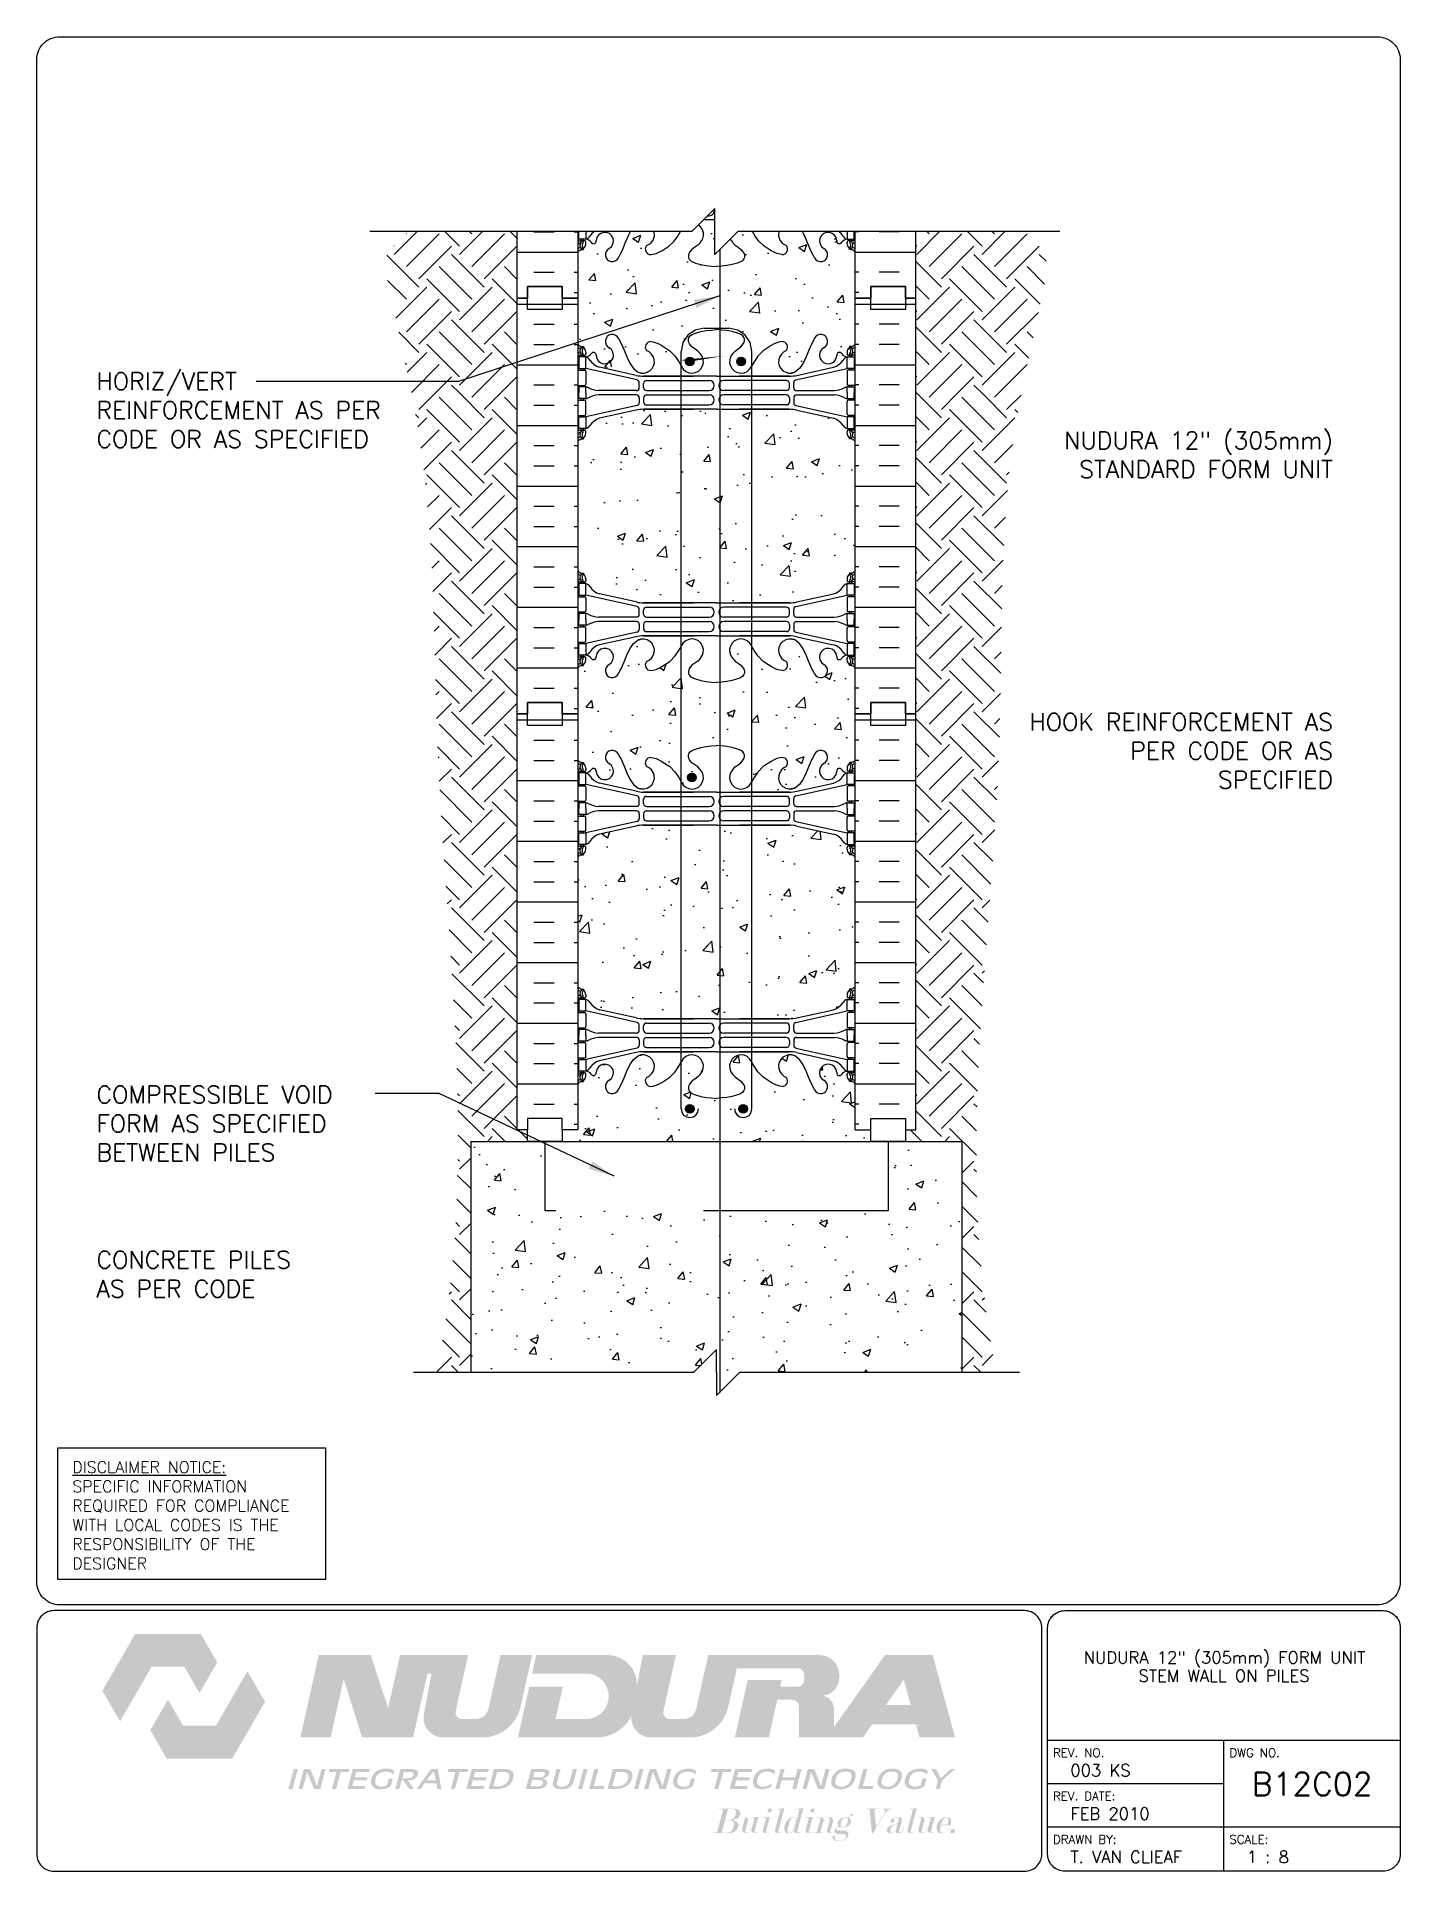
# Paper-space layout 'B12C02' of a CAD drawing. Header units: inches. Extents: x 0.42 to 7.8, y 0.49 to 10.41.
# The model-space entities are those that its viewports show. They can reach past a viewport. Long polylines and large blocks are cut down to what shows.
import ezdxf
from ezdxf.enums import TextEntityAlignment as Align

# ---------------------------------------------------------------- set-up
doc = ezdxf.new("R2010")
doc.units = ezdxf.units.IN
doc.header["$MEASUREMENT"] = 0
doc.linetypes.add('DASHED2', pattern=[0.375, 0.25, -0.125])
doc.linetypes.add('HIDDEN2', pattern=[0.1875, 0.125, -0.0625])
for name, color, linetype in [('HATCH', 12, 'Continuous'), ('line25', 2, 'Continuous'), ('LINE3', 3, 'Continuous'), ('LINE50', 5, 'Continuous'), ('LINE9', 9, 'Continuous'), ('LOGO', 7, 'Continuous'), ('TBK_LINE65', 3, 'Continuous'), ('TBK_TEXT', 4, 'Continuous'), ('TEXT', 4, 'Continuous'), ('Web_Edge', 9, 'Continuous')]:
    doc.layers.add(name, color=color, linetype=linetype)
doc.styles.add('DIM', font='romans.shx', dxfattribs={"width": 0.7})
doc.styles.add('ROMANS', font='romans.shx', dxfattribs={"height": 0.75})
doc.dimstyles.new('ext_12', dxfattribs={"dimscale": 12, "dimtxt": 0.09375, "dimasz": 0.09375, "dimexe": 0.09375, "dimexo": 0.0625, "dimgap": 0.0625, "dimtad": 1, "dimdec": 1, "dimzin": 3, "dimdsep": 46, "dimlunit": 4, "dimtxsty": 'DIM', "dimcen": 0.09, "dimdle": 0.09375, "dimclrt": 4, "dimadec": 0, "dimazin": 0, "dimtfac": 1, "dimtdec": 1, "dimtmove": 2, "dimatfit": 3, "dimfxl": 1, "dimfrac": 2, "dimtolj": 1, "dimtzin": 0, "dimarcsym": 0})
pattern_1 = [(50, (0, 0), (3.586301, -0.31376), [0.375, -4.125]), (355, (0, 0), (-0.693757, 3.76096), [0.3, -3.3]), (100.45144, (0.299, -0.026), (2.892544, 3.4472), [0.3187, -3.50571]), (46.1842, (0, 1), (5.336207, -0.827596), [0.5625, -6.1875]), (96.6356, (0.4447, 0.931), (4.67331, 4.870593), [0.47805, -5.25857]), (351.1842, (0, 1), (4.67331, 4.87059), [0.45, -4.95]), (21, (0.5, 0.75), (2.984535, -2.013094), [0.375, -4.125]), (326, (0.5, 0.75), (1.216577, 3.62575), [0.3, -3.3]), (71.45144, (0.7487, 0.5822), (4.201112, 1.612656), [0.3187, -3.50571]), (37.5, (0, 0), (0.0607993, 1.6644693), [0, -3.26, 0, -3.35, 0, -3.3125]), (7.5, (0, 0), (1.315348, 1.9720586), [0, -1.91, 0, -3.185, 0, -1.2625]), (327.5, (-1.115, 0), (2.669112, -0.1127744), [0, -1.25, 0, -3.9, 0, -5.175]), (317.5, (-1.615, 0), (2.915931, 0.500525), [0, -1.625, 0, -2.59, 0, -3.675])]

psp = doc.layouts.new('B12C02')

# ---------------------------------------------------------------- texts
at = {"layer": 'TBK_TEXT', "color": 7, "style": 'ROMANS'}
for s, p in [('REV. NO.', (5.9215, 1.107)), ('DWG NO.', (6.876, 1.107)), ('REV. DATE:', (5.9215, 0.8726)), ('DRAWN BY:', (5.9215, 0.6382)), ('SCALE:', (6.876, 0.6382))]:
    psp.add_text(s, height=0.04688, dxfattribs=at).set_placement(p)
at = {"layer": 'TEXT', "insert": (0.6134, 2.7065), "char_height": 0.0625, "width": 1.41371, "attachment_point": 1, "style": 'ROMANS'}
psp.add_mtext('{\\Fromans.shx|c1;\\LDISCLAIMER NOTICE:\\l\\PSPECIFIC INFORMATION REQUIRED FOR COMPLIANCE WITH LOCAL CODES IS THE RESPONSIBILITY OF THE DESIGNER}', dxfattribs=at)

msp = doc.modelspace()

# ---------------------------------------------------------------- texts
at = {"layer": 'TEXT', "char_height": 0.75, "style": 'ROMANS'}
for s, insert, width, attachment_point in [('HORIZ/VERT REINFORCEMENT AS PER CODE OR AS SPECIFIED', (430.109, 110.287), 14.45078, 4), ('NUDURA 12" (305mm) STANDARD FORM UNIT', (483.652, 108.35), 14.45078, 6), ('HOOK REINFORCEMENT AS PER CODE OR AS SPECIFIED', (483.652, 95.541), 14.45078, 6), ('COMPRESSIBLE VOID FORM AS SPECIFIED BETWEEN PILES', (430.109, 79.41), 14.45078, 4), ('CONCRETE PILES AS PER CODE', (430.109, 72.887), 10.31673, 4)]:
    msp.add_mtext(s, dxfattribs=dict(at, insert=insert, width=width, attachment_point=attachment_point))

# ---------------------------------------------------------------- blocks, each defined once
blk = doc.blocks.new('TITLEBLOCK-Tag')
at = {"style": 'ROMANS'}
for tag, height, p in [('TITLE_LINE_1', 0.065, (0.927, -0.1328)), ('TITLE_LINE_2', 0.065, (0.9294, -0.2258)), ('CENTRE-LINE-3', 0.065, (0.927, -0.3246)), ('TITLE_LINE_4', 0.065, (0.927, -0.4299)), ('TITLE_LINE_5', 0.065, (0.927, -0.526)), ('DWG', 0.125, (1.4043, -0.9102))]:
    blk.add_attdef(tag, text='', height=height, dxfattribs=at).set_placement(p, align=Align.MIDDLE_CENTER)
for tag, p in [('LATEST_REVISION', (0.0954, -0.8366)), ('REVISION_DATE', (0.0954, -1.071)), ('DRAWN_BY', (0.0954, -1.3053)), ('SCALE', (1.0499, -1.3053))]:
    blk.add_attdef(tag, text='', height=0.065, dxfattribs=at).set_placement(p, align=Align.MIDDLE_LEFT)
blk = doc.blocks.new('12-inch Hinge Pin Web')
at = {"layer": 'Web_Edge'}
for p, q in [((349.969, 208.905), (350.059, 208.905)), ((350.059, 208.905), (350.059, 208.863)), ((361.677, 208.905), (361.587, 208.905)), ((361.587, 208.905), (361.587, 208.863)), ((349.823, 208.626), (349.901, 208.626)), ((349.823, 208.526), (350.107, 208.526)), ((349.969, 208.526), (349.969, 208.456)), ((350.059, 208.526), (350.059, 208.456)), ((350.169, 208.656), (350.169, 208.588)), ((361.477, 208.656), (361.477, 208.588)), ((361.823, 208.526), (361.54, 208.526)), ((361.587, 208.526), (361.587, 208.456)), ((361.677, 208.526), (361.677, 208.456)), ((361.823, 208.626), (361.746, 208.626)), ((349.823, 207.886), (350.107, 207.886)), ((349.969, 207.956), (349.969, 207.886)), ((350.059, 207.956), (350.059, 207.886)), ((352.382, 207.459), (350.164, 207.956)), ((350.169, 207.823), (350.169, 207.288)), ((352.339, 207.658), (350.758, 208.011)), ((352.48, 207.125), (352.48, 207.337)), ((352.666, 207.622), (354.823, 207.622)), ((355.823, 207.622), (352.666, 207.622)), ((352.667, 207.126), (352.667, 207.31)), ((352.792, 207.435), (355.511, 207.435)), ((355.823, 207.622), (358.981, 207.622)), ((358.855, 207.435), (356.135, 207.435)), ((358.981, 207.622), (356.823, 207.622)), ((358.98, 207.126), (358.98, 207.31)), ((359.167, 207.125), (359.167, 207.337)), ((359.265, 207.459), (361.482, 207.956)), ((359.308, 207.658), (360.889, 208.011)), ((361.477, 207.823), (361.477, 207.288)), ((361.823, 207.886), (361.54, 207.886)), ((361.587, 207.956), (361.587, 207.886)), ((361.677, 207.956), (361.677, 207.886)), ((349.823, 207.226), (350.107, 207.226)), ((349.823, 206.586), (350.107, 206.586)), ((349.969, 207.226), (349.969, 207.156)), ((349.969, 206.586), (349.969, 206.656)), ((350.059, 207.226), (350.059, 207.156)), ((350.059, 206.586), (350.059, 206.656)), ((350.169, 205.988), (350.169, 206.523)), ((352.355, 207), (350.717, 207)), ((352.355, 206.812), (350.717, 206.812)), ((352.48, 206.687), (352.48, 206.475)), ((352.667, 206.686), (352.667, 206.502)), ((352.792, 207.001), (355.511, 207.001)), ((352.792, 206.811), (355.511, 206.811)), ((358.855, 207.001), (356.135, 207.001)), ((358.855, 206.811), (356.135, 206.811)), ((358.98, 206.686), (358.98, 206.502)), ((359.167, 206.687), (359.167, 206.475)), ((359.292, 207), (360.93, 207)), ((359.292, 206.812), (360.93, 206.812)), ((361.477, 205.988), (361.477, 206.523)), ((361.823, 207.226), (361.54, 207.226)), ((361.823, 206.586), (361.54, 206.586)), ((361.587, 207.226), (361.587, 207.156)), ((361.587, 206.586), (361.587, 206.656)), ((361.677, 207.226), (361.677, 207.156)), ((361.677, 206.586), (361.677, 206.656)), ((349.823, 205.926), (350.107, 205.926)), ((349.969, 205.856), (349.969, 205.926)), ((350.059, 205.856), (350.059, 205.926)), ((352.382, 206.353), (350.164, 205.856)), ((352.339, 206.154), (350.758, 205.801)), ((352.666, 206.19), (354.823, 206.19)), ((355.823, 206.19), (352.666, 206.19)), ((352.792, 206.377), (355.511, 206.377)), ((355.823, 206.19), (358.981, 206.19)), ((358.855, 206.377), (356.135, 206.377)), ((358.981, 206.19), (356.823, 206.19)), ((359.265, 206.353), (361.482, 205.856)), ((359.308, 206.154), (360.889, 205.801)), ((361.823, 205.926), (361.54, 205.926)), ((361.587, 205.856), (361.587, 205.926)), ((361.677, 205.856), (361.677, 205.926)), ((349.823, 205.286), (350.107, 205.286)), ((349.823, 205.186), (349.901, 205.186)), ((349.969, 205.286), (349.969, 205.356)), ((349.969, 204.907), (350.059, 204.907)), ((350.059, 205.286), (350.059, 205.356)), ((350.059, 204.907), (350.059, 204.949)), ((350.169, 205.156), (350.169, 205.223)), ((361.477, 205.156), (361.477, 205.223)), ((361.823, 205.286), (361.54, 205.286)), ((361.587, 205.286), (361.587, 205.356)), ((361.587, 204.907), (361.587, 204.949)), ((361.677, 204.907), (361.587, 204.907)), ((361.677, 205.286), (361.677, 205.356)), ((361.823, 205.186), (361.746, 205.186)), ((349.823, 198.818), (349.901, 198.818)), ((349.823, 198.718), (350.107, 198.718)), ((349.969, 199.097), (350.059, 199.097)), ((349.969, 198.718), (349.969, 198.648)), ((350.059, 199.097), (350.059, 199.055)), ((350.059, 198.718), (350.059, 198.648)), ((350.169, 198.848), (350.169, 198.781)), ((361.477, 198.848), (361.477, 198.781)), ((361.823, 198.718), (361.54, 198.718)), ((361.677, 199.097), (361.587, 199.097)), ((361.587, 199.097), (361.587, 199.055)), ((361.587, 198.718), (361.587, 198.648)), ((361.677, 198.718), (361.677, 198.648)), ((361.823, 198.818), (361.746, 198.818)), ((349.823, 198.078), (350.107, 198.078)), ((349.969, 198.148), (349.969, 198.078)), ((350.059, 198.148), (350.059, 198.078)), ((352.382, 197.652), (350.164, 198.148)), ((350.169, 198.016), (350.169, 197.481)), ((352.339, 197.85), (350.758, 198.203)), ((352.666, 197.814), (354.823, 197.814)), ((355.823, 197.814), (352.666, 197.814)), ((355.823, 197.814), (358.981, 197.814)), ((358.981, 197.814), (356.823, 197.814)), ((359.265, 197.652), (361.482, 198.148)), ((359.308, 197.85), (360.889, 198.203)), ((361.477, 198.016), (361.477, 197.481)), ((361.823, 198.078), (361.54, 198.078)), ((361.587, 198.148), (361.587, 198.078)), ((361.677, 198.148), (361.677, 198.078)), ((349.823, 197.418), (350.107, 197.418)), ((349.969, 197.418), (349.969, 197.348)), ((350.059, 197.418), (350.059, 197.348)), ((352.355, 197.192), (350.717, 197.192)), ((352.355, 197.004), (350.717, 197.004)), ((352.48, 197.317), (352.48, 197.53)), ((352.667, 197.318), (352.667, 197.502)), ((352.792, 197.627), (355.511, 197.627)), ((352.792, 197.193), (355.511, 197.193)), ((352.792, 197.003), (355.511, 197.003)), ((358.855, 197.627), (356.135, 197.627)), ((358.855, 197.193), (356.135, 197.193)), ((358.855, 197.003), (356.135, 197.003)), ((358.98, 197.318), (358.98, 197.502)), ((359.167, 197.317), (359.167, 197.53)), ((359.292, 197.192), (360.93, 197.192)), ((359.292, 197.004), (360.93, 197.004)), ((361.823, 197.418), (361.54, 197.418)), ((361.587, 197.418), (361.587, 197.348)), ((361.677, 197.418), (361.677, 197.348)), ((349.823, 196.778), (350.107, 196.778)), ((349.969, 196.778), (349.969, 196.848)), ((350.059, 196.778), (350.059, 196.848)), ((352.382, 196.545), (350.164, 196.048)), ((350.169, 196.181), (350.169, 196.716)), ((352.339, 196.347), (350.758, 195.994)), ((352.48, 196.879), (352.48, 196.667)), ((352.666, 196.383), (354.823, 196.383)), ((355.823, 196.383), (352.666, 196.383)), ((352.667, 196.878), (352.667, 196.694)), ((352.792, 196.569), (355.511, 196.569)), ((355.823, 196.383), (358.981, 196.383)), ((358.855, 196.569), (356.135, 196.569)), ((358.981, 196.383), (356.823, 196.383)), ((358.98, 196.878), (358.98, 196.694)), ((359.167, 196.879), (359.167, 196.667)), ((359.265, 196.545), (361.482, 196.048)), ((359.308, 196.347), (360.889, 195.994)), ((361.477, 196.181), (361.477, 196.716)), ((361.823, 196.778), (361.54, 196.778)), ((361.587, 196.778), (361.587, 196.848)), ((361.677, 196.778), (361.677, 196.848)), ((349.823, 196.118), (350.107, 196.118)), ((349.823, 195.478), (350.107, 195.478)), ((349.823, 195.378), (349.901, 195.378)), ((349.969, 196.048), (349.969, 196.118)), ((349.969, 195.478), (349.969, 195.548)), ((350.059, 196.048), (350.059, 196.118)), ((350.059, 195.478), (350.059, 195.548)), ((350.169, 195.348), (350.169, 195.416)), ((361.477, 195.348), (361.477, 195.416)), ((361.823, 196.118), (361.54, 196.118)), ((361.823, 195.478), (361.54, 195.478)), ((361.587, 196.048), (361.587, 196.118)), ((361.587, 195.478), (361.587, 195.548)), ((361.677, 196.048), (361.677, 196.118)), ((361.677, 195.478), (361.677, 195.548)), ((361.823, 195.378), (361.746, 195.378)), ((349.969, 195.099), (350.059, 195.099)), ((350.059, 195.099), (350.059, 195.141)), ((361.587, 195.099), (361.587, 195.141)), ((361.677, 195.099), (361.587, 195.099))]:
    blk.add_line(p, q, dxfattribs=at)
for points in [[(349.864, 207.956), (350.164, 207.956), (350.164, 208.456), (349.864, 208.456)], [(361.782, 207.956), (361.482, 207.956), (361.482, 208.456), (361.782, 208.456)], [(349.864, 205.856), (350.164, 205.856), (350.164, 205.356), (349.864, 205.356)], [(361.782, 205.856), (361.482, 205.856), (361.482, 205.356), (361.782, 205.356)], [(349.864, 198.148), (350.164, 198.148), (350.164, 198.648), (349.864, 198.648)], [(361.782, 198.148), (361.482, 198.148), (361.482, 198.648), (361.782, 198.648)], [(349.864, 196.048), (350.164, 196.048), (350.164, 195.548), (349.864, 195.548)], [(361.782, 196.048), (361.482, 196.048), (361.482, 195.548), (361.782, 195.548)]]:
    blk.add_lwpolyline(points, close=True, dxfattribs=at)
for points in [[(350.164, 206.906), (350.164, 207.156), (349.864, 207.156), (349.864, 206.906)], [(350.164, 206.906), (350.164, 206.656), (349.864, 206.656), (349.864, 206.906)], [(361.482, 206.906), (361.482, 207.156), (361.782, 207.156), (361.782, 206.906)], [(361.482, 206.906), (361.482, 206.656), (361.782, 206.656), (361.782, 206.906)], [(350.164, 197.098), (350.164, 197.348), (349.864, 197.348), (349.864, 197.098)], [(350.164, 197.098), (350.164, 196.848), (349.864, 196.848), (349.864, 197.098)], [(361.482, 197.098), (361.482, 197.348), (361.782, 197.348), (361.782, 197.098)], [(361.482, 197.098), (361.482, 196.848), (361.782, 196.848), (361.782, 197.098)]]:
    blk.add_lwpolyline(points, dxfattribs=at)
for centre, radius, start, end in [((350.169, 209.363), 0.5, 226.21089, 250.52878), ((350.169, 209.363), 0.6, 234.78322, 245.07477), ((350.163, 208.71), 0.25, 140.11451, 222.46087), ((350.005, 208.841), 0.045, 321.448, 139.1879), ((349.919, 208.656), 0.25, 0, 70.52878), ((350.989, 208.532), 0.375, 182.92371, 59.86753), ((351.309, 209.126), 0.3, 27.59697, 243.94252), ((352.982, 208.879), 0.242, 90, 218.23271), ((358.665, 208.879), 0.242, 321.76729, 90), ((360.337, 209.126), 0.3, 296.05748, 152.40303), ((360.657, 208.532), 0.375, 120.13247, 357.07629), ((361.727, 208.656), 0.25, 109.47122, 180), ((361.641, 208.841), 0.045, 40.8121, 218.552), ((361.477, 209.363), 0.5, 289.47122, 313.78911), ((361.484, 208.71), 0.25, 317.53913, 39.88549), ((361.477, 209.363), 0.6, 294.92523, 305.21678), ((349.902, 208.646), 0.0196, 269.40316, 15.4901), ((349.907, 208.8), 0.021, 343.464, 63.99573), ((350.012, 208.572), 0.045, 222.46087, 42.46087), ((350.163, 208.71), 0.16, 140.00008, 222.46087), ((350.107, 208.588), 0.0625, 270, 0), ((350.127, 208.805), 0.352, 276.12908, 321.53314), ((350.042, 208.113), 0.364, 34.97751, 70.33874), ((350.965, 208.725), 0.743, 212.79192, 253.81071), ((350.504, 208.537), 0.113, 347.81557, 154.05694), ((352.636, 208.254), 0.5, 246.21387, 71.79367), ((354.761, 208.254), 0.5, 204.81899, 44.18751), ((356.886, 208.254), 0.5, 135.81249, 335.18101), ((359.011, 208.254), 0.5, 108.20633, 293.78613), ((360.682, 208.725), 0.743, 286.18929, 327.20808), ((361.143, 208.537), 0.113, 25.94306, 192.18443), ((361.52, 208.805), 0.352, 218.46686, 263.87092), ((361.605, 208.113), 0.364, 109.66126, 145.02249), ((361.54, 208.588), 0.0625, 180, 270), ((361.635, 208.572), 0.045, 137.53913, 317.53913), ((361.484, 208.71), 0.16, 317.53913, 39.99992), ((361.74, 208.8), 0.021, 116.00427, 196.536), ((361.745, 208.646), 0.0196, 164.5099, 270.59684), ((350.107, 207.823), 0.0625, 0, 90), ((350.107, 207.288), 0.0625, 270, 0), ((352.666, 209.122), 1.5, 257.41348, 270), ((352.355, 207.337), 0.125, 0, 77.37673), ((352.792, 207.31), 0.125, 90, 180), ((355.511, 207.218), 0.217, 270, 90), ((356.135, 207.218), 0.217, 90, 270), ((358.855, 207.31), 0.125, 0, 90), ((358.981, 209.122), 1.5, 270, 282.58652), ((359.292, 207.337), 0.125, 102.62327, 180), ((361.54, 207.823), 0.0625, 90, 180), ((361.54, 207.288), 0.0625, 180, 270), ((350.107, 206.523), 0.0625, 0, 90), ((350.16, 206.937), 0.219, 60.49375, 88.91995), ((350.16, 206.875), 0.219, 271.08005, 299.50625), ((350.806, 208.167), 1.17, 242.63655, 265.65045), ((350.806, 205.645), 1.17, 94.34955, 117.36345), ((352.355, 207.125), 0.125, 270, 0), ((352.355, 206.687), 0.125, 0, 90), ((352.355, 206.475), 0.125, 282.62327, 0), ((352.792, 207.126), 0.125, 180, 270), ((352.792, 206.686), 0.125, 90, 180), ((352.792, 206.502), 0.125, 180, 270), ((355.511, 206.594), 0.217, 270, 90), ((356.135, 206.594), 0.217, 90, 270), ((358.855, 207.126), 0.125, 270, 360), ((358.855, 206.686), 0.125, 0, 90), ((358.855, 206.502), 0.125, 270, 0), ((359.292, 207.125), 0.125, 180, 270), ((359.292, 206.687), 0.125, 90, 180), ((359.292, 206.475), 0.125, 180, 257.37673), ((360.841, 208.167), 1.17, 274.34955, 297.36345), ((360.841, 205.645), 1.17, 62.63655, 85.65045), ((361.487, 206.937), 0.219, 91.08005, 119.50625), ((361.487, 206.875), 0.219, 240.49375, 268.91995), ((361.54, 206.523), 0.0625, 90, 180), ((350.107, 205.988), 0.0625, 270, 0), ((350.965, 205.087), 0.743, 106.18929, 147.20808), ((352.666, 204.69), 1.5, 90, 102.58652), ((358.981, 204.69), 1.5, 77.41348, 90), ((360.682, 205.087), 0.743, 32.79192, 73.81071), ((361.54, 205.988), 0.0625, 180, 270), ((350.169, 204.449), 0.6, 114.92523, 125.21678), ((350.169, 204.449), 0.5, 109.47122, 133.78911), ((349.902, 205.166), 0.0196, 344.5099, 90.59684), ((350.163, 205.101), 0.25, 137.53913, 219.88549), ((349.907, 205.012), 0.021, 296.00427, 16.536), ((350.005, 204.97), 0.045, 220.8121, 38.552), ((350.012, 205.24), 0.045, 317.53913, 137.53913), ((350.163, 205.101), 0.16, 137.53913, 219.99992), ((349.919, 205.156), 0.25, 289.47122, 360), ((350.107, 205.223), 0.0625, 360, 90), ((350.042, 205.699), 0.364, 289.66126, 325.02249), ((361.605, 205.699), 0.364, 214.97751, 250.33874), ((361.54, 205.223), 0.0625, 90, 180), ((361.727, 205.156), 0.25, 180, 250.52878), ((361.635, 205.24), 0.045, 42.46087, 222.46087), ((361.641, 204.97), 0.045, 141.448, 319.1879), ((361.484, 205.101), 0.16, 320.00008, 42.46087), ((361.477, 204.449), 0.5, 46.21089, 70.52878), ((361.484, 205.101), 0.25, 320.11451, 42.46087), ((361.74, 205.012), 0.021, 163.464, 243.99573), ((361.745, 205.166), 0.0196, 89.40316, 195.4901), ((361.477, 204.449), 0.6, 54.78322, 65.07477), ((350.169, 199.555), 0.5, 226.21089, 250.52878), ((350.169, 199.555), 0.6, 234.78322, 245.07477), ((349.902, 198.838), 0.0196, 269.40316, 15.4901), ((350.163, 198.903), 0.25, 140.11451, 222.46087), ((349.907, 198.992), 0.021, 343.464, 63.99573), ((350.005, 199.034), 0.045, 321.448, 139.1879), ((350.012, 198.764), 0.045, 222.46087, 42.46087), ((349.919, 198.848), 0.25, 0, 70.52878), ((350.163, 198.903), 0.16, 140.00008, 222.46087), ((350.107, 198.781), 0.0625, 270, 0), ((350.042, 198.306), 0.364, 34.97751, 70.33874), ((350.965, 198.917), 0.743, 212.79192, 253.81071), ((360.682, 198.917), 0.743, 286.18929, 327.20808), ((361.605, 198.306), 0.364, 109.66126, 145.02249), ((361.727, 198.848), 0.25, 109.47122, 180), ((361.54, 198.781), 0.0625, 180, 270), ((361.635, 198.764), 0.045, 137.53913, 317.53913), ((361.641, 199.034), 0.045, 40.8121, 218.552), ((361.484, 198.903), 0.16, 317.53913, 39.99992), ((361.477, 199.555), 0.5, 289.47122, 313.78911), ((361.484, 198.903), 0.25, 317.53913, 39.88549), ((361.74, 198.992), 0.021, 116.00427, 196.536), ((361.745, 198.838), 0.0196, 164.5099, 270.59684), ((361.477, 199.555), 0.6, 294.92523, 305.21678), ((350.107, 198.016), 0.0625, 0, 90), ((352.666, 199.314), 1.5, 257.41348, 270), ((358.981, 199.314), 1.5, 270, 282.58652), ((361.54, 198.016), 0.0625, 90, 180), ((350.107, 197.481), 0.0625, 270, 0), ((350.16, 197.13), 0.219, 60.49375, 88.91995), ((350.806, 198.359), 1.17, 242.63655, 265.65045), ((350.806, 195.837), 1.17, 94.34955, 117.36345), ((352.355, 197.317), 0.125, 270, 0), ((352.355, 196.879), 0.125, 0, 90), ((352.355, 197.53), 0.125, 0, 77.37673), ((352.792, 197.502), 0.125, 90, 180), ((352.792, 197.318), 0.125, 180, 270), ((352.792, 196.878), 0.125, 90, 180), ((355.511, 197.41), 0.217, 270, 90), ((355.511, 196.786), 0.217, 270, 90), ((356.135, 197.41), 0.217, 90, 270), ((356.135, 196.786), 0.217, 90, 270), ((358.855, 197.502), 0.125, 0, 90), ((358.855, 197.318), 0.125, 270, 360), ((358.855, 196.878), 0.125, 0, 90), ((359.292, 197.53), 0.125, 102.62327, 180), ((359.292, 197.317), 0.125, 180, 270), ((359.292, 196.879), 0.125, 90, 180), ((360.841, 198.359), 1.17, 274.34955, 297.36345), ((360.841, 195.837), 1.17, 62.63655, 85.65045), ((361.487, 197.13), 0.219, 91.08005, 119.50625), ((361.54, 197.481), 0.0625, 180, 270), ((350.107, 196.716), 0.0625, 0, 90), ((350.107, 196.181), 0.0625, 270, 0), ((350.16, 197.067), 0.219, 271.08005, 299.50625), ((352.666, 194.883), 1.5, 90, 102.58652), ((352.355, 196.667), 0.125, 282.62327, 0), ((352.636, 195.75), 0.5, 288.20633, 113.78613), ((352.792, 196.694), 0.125, 180, 270), ((354.761, 195.75), 0.5, 315.81249, 155.18101), ((356.886, 195.75), 0.5, 24.81899, 224.18751), ((359.011, 195.75), 0.5, 66.21387, 251.79367), ((358.855, 196.694), 0.125, 270, 0), ((358.981, 194.883), 1.5, 77.41348, 90), ((359.292, 196.667), 0.125, 180, 257.37673), ((361.487, 197.067), 0.219, 240.49375, 268.91995), ((361.54, 196.716), 0.0625, 90, 180), ((361.54, 196.181), 0.0625, 180, 270), ((349.902, 195.359), 0.0196, 344.5099, 90.59684), ((350.163, 195.294), 0.25, 137.53913, 219.88549), ((350.012, 195.432), 0.045, 317.53913, 137.53913), ((350.163, 195.294), 0.16, 137.53913, 219.99992), ((349.919, 195.348), 0.25, 289.47122, 360), ((350.107, 195.416), 0.0625, 360, 90), ((350.042, 195.891), 0.364, 289.66126, 325.02249), ((350.127, 195.199), 0.352, 38.46686, 83.87092), ((350.965, 195.28), 0.743, 106.18929, 147.20808), ((350.504, 195.467), 0.113, 205.94306, 12.18443), ((350.989, 195.472), 0.375, 300.13247, 177.07629), ((360.657, 195.472), 0.375, 2.92371, 239.86753), ((360.682, 195.28), 0.743, 32.79192, 73.81071), ((361.143, 195.467), 0.113, 167.81557, 334.05694), ((361.52, 195.199), 0.352, 96.12908, 141.53314), ((361.605, 195.891), 0.364, 214.97751, 250.33874), ((361.54, 195.416), 0.0625, 90, 180), ((361.727, 195.348), 0.25, 180, 250.52878), ((361.635, 195.432), 0.045, 42.46087, 222.46087), ((361.484, 195.294), 0.16, 320.00008, 42.46087), ((361.484, 195.294), 0.25, 320.11451, 42.46087), ((361.745, 195.359), 0.0196, 89.40316, 195.4901), ((350.169, 194.641), 0.6, 114.92523, 125.21678), ((350.169, 194.641), 0.5, 109.47122, 133.78911), ((349.907, 195.204), 0.021, 296.00427, 16.536), ((350.005, 195.163), 0.045, 220.8121, 38.552), ((351.309, 194.878), 0.3, 116.05748, 332.40303), ((352.982, 195.125), 0.242, 141.76729, 270), ((358.665, 195.125), 0.242, 270, 38.23271), ((360.337, 194.878), 0.3, 207.59697, 63.94252), ((361.641, 195.163), 0.045, 141.448, 319.1879), ((361.477, 194.641), 0.5, 46.21089, 70.52878), ((361.74, 195.204), 0.021, 163.464, 243.99573), ((361.477, 194.641), 0.6, 54.78322, 65.07477)]:
    blk.add_arc(centre, radius, start, end, dxfattribs=at)
for points, knots in [([(355.119, 208.603), (355.012, 208.766), (354.652, 208.856), (354.575, 209.352), (355.123, 209.588), (355.527, 209.616), (355.823, 209.637)], [0.229407, 0.229407, 0.229407, 0.229407, 0.844432, 1.128849, 1.464331, 2.389004, 2.389004, 2.389004, 2.389004]), ([(356.527, 208.603), (356.635, 208.766), (356.995, 208.856), (357.072, 209.352), (356.524, 209.588), (356.12, 209.616), (355.823, 209.637)], [0.229407, 0.229407, 0.229407, 0.229407, 0.844432, 1.128849, 1.464331, 2.389004, 2.389004, 2.389004, 2.389004]), ([(351.575, 209.265), (351.661, 209.098), (351.914, 208.608), (352.128, 207.859), (352.538, 207.764), (352.595, 207.756)], [0, 0, 0, 0, 0.579211, 1.703896, 1.875321, 1.875321, 1.875321, 1.875321]), ([(352.982, 209.121), (353.103, 209.123), (353.937, 208.766), (354.176, 208.309), (354.317, 208.026)], [0.038125, 0.038125, 0.038125, 0.038125, 0.320663, 1.258119, 1.258119, 1.258119, 1.258119]), ([(358.665, 209.121), (358.544, 209.123), (357.71, 208.766), (357.471, 208.309), (357.33, 208.026)], [0.038125, 0.038125, 0.038125, 0.038125, 0.320663, 1.258119, 1.258119, 1.258119, 1.258119]), ([(360.072, 209.265), (359.986, 209.098), (359.733, 208.608), (359.519, 207.859), (359.109, 207.764), (359.052, 207.756)], [0, 0, 0, 0, 0.579211, 1.703896, 1.875321, 1.875321, 1.875321, 1.875321]), ([(351.575, 194.739), (351.661, 194.906), (351.914, 195.396), (352.128, 196.145), (352.538, 196.24), (352.595, 196.248)], [0, 0, 0, 0, 0.579211, 1.703896, 1.875321, 1.875321, 1.875321, 1.875321]), ([(360.072, 194.739), (359.986, 194.906), (359.733, 195.396), (359.519, 196.145), (359.109, 196.24), (359.052, 196.248)], [0, 0, 0, 0, 0.579211, 1.703896, 1.875321, 1.875321, 1.875321, 1.875321]), ([(352.982, 194.883), (353.103, 194.881), (353.937, 195.239), (354.176, 195.695), (354.317, 195.979)], [0.038125, 0.038125, 0.038125, 0.038125, 0.320663, 1.258119, 1.258119, 1.258119, 1.258119]), ([(355.119, 195.401), (355.012, 195.238), (354.652, 195.148), (354.575, 194.652), (355.123, 194.416), (355.527, 194.388), (355.823, 194.367)], [0.229407, 0.229407, 0.229407, 0.229407, 0.844432, 1.128849, 1.464331, 2.389004, 2.389004, 2.389004, 2.389004]), ([(356.527, 195.401), (356.635, 195.238), (356.995, 195.148), (357.072, 194.652), (356.524, 194.416), (356.12, 194.388), (355.823, 194.367)], [0.229407, 0.229407, 0.229407, 0.229407, 0.844432, 1.128849, 1.464331, 2.389004, 2.389004, 2.389004, 2.389004]), ([(358.665, 194.883), (358.544, 194.881), (357.71, 195.239), (357.471, 195.695), (357.33, 195.979)], [0.038125, 0.038125, 0.038125, 0.038125, 0.320663, 1.258119, 1.258119, 1.258119, 1.258119])]:
    blk.add_open_spline(points, degree=3, knots=knots, dxfattribs=at)
for points in [[(352.667, 207.131), (352.667, 207.305)], [(358.98, 207.131), (358.98, 207.305)], [(352.667, 206.681), (352.667, 206.507)], [(358.98, 206.681), (358.98, 206.507)], [(352.667, 197.323), (352.667, 197.497)], [(358.98, 197.323), (358.98, 197.497)], [(352.667, 196.873), (352.667, 196.699)], [(358.98, 196.873), (358.98, 196.699)]]:
    blk.add_open_spline(points, degree=1, dxfattribs=at)

# ---------------------------------------------------------------- hatches: boundary and pattern name
at = {"layer": 'HATCH'}
h = msp.add_hatch(dxfattribs=at)
h.set_pattern_fill('AR-CONC', color=256, scale=0.5)
h.set_pattern_definition(pattern_1)
h.paths.add_polyline_path([(458.489, 92.323), (457.956, 92.323), (457.102, 92.323), (457.102, 83.947), (458.489, 83.947)])
h.paths.add_polyline_path([(457.102, 92.323), (456.956, 92.323), (455.422, 92.323), (455.422, 83.947), (455.956, 83.947), (456.956, 83.947), (457.102, 83.947)])
edge = h.paths.add_edge_path()
edge.add_spline(control_points=[(455.422, 100.059), (455.284, 99.786), (455.03, 99.355), (454.235, 99.014), (454.114, 99.016)], knot_values=[0.038125, 0.038125, 0.038125, 0.038125, 0.91826, 1.200797, 1.200797, 1.200797, 1.200797], degree=3, periodic=0)
edge.add_arc((454.114, 99.258), 0.242, 141.76729, 270, ccw=False)
edge.add_arc((453.768, 99.883), 0.5, 288.20633, 454.70742)
edge.add_spline(control_points=[(453.727, 100.381), (453.67, 100.373), (453.616, 100.36), (453.566, 100.34)], knot_values=[1.703896, 1.703896, 1.703896, 1.703896, 1.875321, 1.875321, 1.875321, 1.875321], degree=3, periodic=0)
edge.add_spline(control_points=[(453.566, 100.34), (453.241, 100.21), (453.046, 99.529), (452.793, 99.039), (452.707, 98.872)], knot_values=[0, 0, 0, 0, 1.124685, 1.703896, 1.703896, 1.703896, 1.703896], degree=3, periodic=0)
edge.add_arc((452.442, 99.011), 0.3, 116.05748, 333.06309, ccw=False)
edge.add_arc((452.122, 99.605), 0.375, 300.13247, 537.07629)
edge.add_arc((451.636, 99.6), 0.113, -154.05694, 12.18443, ccw=False)
edge.add_arc((451.259, 99.332), 0.352, 38.46686, 83.87092)
edge.add_line((451.297, 99.681), (451.192, 99.681))
edge.add_line((451.192, 99.681), (451.192, 99.611))
edge.add_line((451.192, 99.611), (451.239, 99.611))
edge.add_arc((451.239, 99.549), 0.0625, 0, 90, ccw=False)
edge.add_line((451.302, 99.549), (451.302, 99.481))
edge.add_arc((451.052, 99.481), 0.25, 304.0558, 360, ccw=False)
edge.add_line((451.192, 99.274), (451.192, 99.232))
edge.add_line((451.192, 99.232), (451.102, 99.232))
edge.add_arc((451.302, 98.774), 0.5, 113.57818, 133.78911)
edge.add_line((450.956, 99.135), (450.956, 97.135))
edge.add_line((450.956, 97.135), (450.956, 95.135))
edge.add_arc((451.302, 95.496), 0.5, 226.21089, 246.42182)
edge.add_line((451.102, 95.038), (451.192, 95.038))
edge.add_line((451.192, 95.038), (451.192, 94.996))
edge.add_arc((451.052, 94.789), 0.25, 0, 55.9442, ccw=False)
edge.add_line((451.302, 94.789), (451.302, 94.721))
edge.add_arc((451.239, 94.721), 0.0625, -90, 0, ccw=False)
edge.add_line((451.239, 94.659), (451.192, 94.659))
edge.add_line((451.192, 94.659), (451.192, 94.589))
edge.add_line((451.192, 94.589), (451.297, 94.589))
edge.add_arc((451.259, 94.939), 0.352, 276.12908, 321.53314)
edge.add_arc((451.636, 94.67), 0.113, -12.18443, 154.05694, ccw=False)
edge.add_arc((452.122, 94.665), 0.375, 182.92371, 419.86753)
edge.add_arc((452.442, 95.259), 0.3, 27.59697, 243.94252, ccw=False)
edge.add_spline(control_points=[(452.707, 95.398), (452.793, 95.231), (453.046, 94.741), (453.241, 94.06), (453.566, 93.93)], knot_values=[0, 0, 0, 0, 0.579211, 1.703896, 1.703896, 1.703896, 1.703896], degree=3, periodic=0)
edge.add_spline(control_points=[(453.566, 93.93), (453.616, 93.91), (453.67, 93.898), (453.727, 93.889)], knot_values=[1.703896, 1.703896, 1.703896, 1.703896, 1.875321, 1.875321, 1.875321, 1.875321], degree=3, periodic=0)
edge.add_arc((453.768, 94.387), 0.5, 265.29258, 431.79367)
edge.add_arc((454.114, 95.012), 0.242, 90, 218.23271, ccw=False)
edge.add_spline(control_points=[(454.114, 95.254), (454.235, 95.256), (455.03, 94.915), (455.284, 94.485), (455.422, 94.211)], knot_values=[0.038125, 0.038125, 0.038125, 0.038125, 0.320663, 1.200797, 1.200797, 1.200797, 1.200797], degree=3, periodic=0)
edge.add_line((455.422, 94.211), (455.422, 100.059))
edge = h.paths.add_edge_path()
edge.add_spline(control_points=[(457.102, 98.511), (457.053, 98.507), (457.004, 98.503), (456.956, 98.5)], knot_values=[2.236454, 2.236454, 2.236454, 2.236454, 2.389004, 2.389004, 2.389004, 2.389004], degree=3, periodic=0)
edge.add_spline(control_points=[(456.956, 98.5), (456.659, 98.521), (456.256, 98.549), (455.707, 98.785), (455.784, 99.281), (456.144, 99.371), (456.252, 99.534)], knot_values=[0.229407, 0.229407, 0.229407, 0.229407, 1.15408, 1.489562, 1.773979, 2.389004, 2.389004, 2.389004, 2.389004], degree=3, periodic=0)
edge.add_arc((455.893, 99.883), 0.5, 315.81249, 511.9817)
edge.add_spline(control_points=[(455.449, 100.112), (455.446, 100.105), (455.442, 100.099), (455.439, 100.093)], knot_values=[1.237398, 1.237398, 1.237398, 1.237398, 1.258119, 1.258119, 1.258119, 1.258119], degree=3, periodic=0)
edge.add_spline(control_points=[(455.439, 100.093), (455.434, 100.082), (455.428, 100.07), (455.422, 100.059)], knot_values=[1.200797, 1.200797, 1.200797, 1.200797, 1.237398, 1.237398, 1.237398, 1.237398], degree=3, periodic=0)
edge.add_line((455.422, 100.059), (455.422, 94.211))
edge.add_spline(control_points=[(455.422, 94.211), (455.428, 94.2), (455.434, 94.189), (455.439, 94.178)], knot_values=[1.200797, 1.200797, 1.200797, 1.200797, 1.237398, 1.237398, 1.237398, 1.237398], degree=3, periodic=0)
edge.add_spline(control_points=[(455.449, 94.159), (455.446, 94.165), (455.442, 94.171), (455.439, 94.178)], knot_values=[1.237398, 1.237398, 1.237398, 1.237398, 1.258119, 1.258119, 1.258119, 1.258119], degree=3, periodic=0)
edge.add_arc((455.893, 94.387), 0.5, 208.0183, 404.18751)
edge.add_spline(control_points=[(456.252, 94.736), (456.144, 94.899), (455.784, 94.99), (455.707, 95.485), (456.256, 95.721), (456.659, 95.749), (456.956, 95.77)], knot_values=[0.229407, 0.229407, 0.229407, 0.229407, 0.844432, 1.128849, 1.464331, 2.389004, 2.389004, 2.389004, 2.389004], degree=3, periodic=0)
edge.add_spline(control_points=[(456.956, 95.77), (457.004, 95.767), (457.053, 95.763), (457.102, 95.76)], knot_values=[2.236454, 2.236454, 2.236454, 2.236454, 2.389004, 2.389004, 2.389004, 2.389004], degree=3, periodic=0)
edge.add_line((457.102, 95.76), (457.102, 98.511))
h.paths.add_polyline_path([(456.081, 94.387, -1), (455.706, 94.387, -1)], flags=16)
edge = h.paths.add_edge_path()
edge.add_spline(control_points=[(458.489, 100.059), (458.483, 100.07), (458.477, 100.082), (458.472, 100.093)], knot_values=[1.200815, 1.200815, 1.200815, 1.200815, 1.237398, 1.237398, 1.237398, 1.237398], degree=3, periodic=0)
edge.add_spline(control_points=[(458.463, 100.112), (458.466, 100.105), (458.469, 100.099), (458.472, 100.093)], knot_values=[1.237398, 1.237398, 1.237398, 1.237398, 1.258119, 1.258119, 1.258119, 1.258119], degree=3, periodic=0)
edge.add_arc((458.018, 99.883), 0.5, 28.0183, 224.18751)
edge.add_spline(control_points=[(457.66, 99.534), (457.767, 99.371), (458.127, 99.281), (458.204, 98.785), (457.71, 98.573), (457.35, 98.53), (457.102, 98.511)], knot_values=[0.229407, 0.229407, 0.229407, 0.229407, 0.844432, 1.128849, 1.464331, 2.236454, 2.236454, 2.236454, 2.236454], degree=3, periodic=0)
edge.add_line((457.102, 98.511), (457.102, 95.76))
edge.add_spline(control_points=[(457.102, 95.76), (457.35, 95.74), (457.71, 95.698), (458.204, 95.485), (458.127, 94.99), (457.767, 94.899), (457.66, 94.736)], knot_values=[0.229407, 0.229407, 0.229407, 0.229407, 1.00153, 1.337012, 1.621429, 2.236454, 2.236454, 2.236454, 2.236454], degree=3, periodic=0)
edge.add_arc((458.018, 94.387), 0.5, 135.81249, 331.9817)
edge.add_spline(control_points=[(458.463, 94.159), (458.466, 94.165), (458.469, 94.171), (458.472, 94.178)], knot_values=[1.237398, 1.237398, 1.237398, 1.237398, 1.258119, 1.258119, 1.258119, 1.258119], degree=3, periodic=0)
edge.add_spline(control_points=[(458.472, 94.178), (458.477, 94.189), (458.483, 94.2), (458.489, 94.211)], knot_values=[1.200815, 1.200815, 1.200815, 1.200815, 1.237398, 1.237398, 1.237398, 1.237398], degree=3, periodic=0)
edge.add_line((458.489, 94.211), (458.489, 100.059))
h.paths.add_polyline_path([(462.956, 96.701), (459.569, 96.701), (458.489, 96.701), (458.489, 94.211), (458.489, 93.755), (460.114, 93.755, 0.054974), (460.44, 93.791), (462.021, 94.144, 0.17445), (462.429, 94.439, -0.168672), (462.615, 94.589), (462.72, 94.589), (462.72, 94.659), (462.672, 94.659, -0.414214), (462.61, 94.721), (462.61, 94.789, -0.249069), (462.72, 94.996), (462.72, 95.038), (462.81, 95.038, 0.088416), (462.956, 95.135)])
edge = h.paths.add_edge_path(flags=16)
edge.add_arc((460.143, 94.387), 0.5, 274.70742, 293.78613, ccw=False)
edge.add_spline(control_points=[(460.184, 93.889), (460.201, 93.892), (460.218, 93.894), (460.234, 93.898)], knot_values=[1.824512, 1.824512, 1.824512, 1.824512, 1.875321, 1.875321, 1.875321, 1.875321], degree=3, periodic=0)
edge.add_spline(control_points=[(460.234, 93.898), (460.248, 93.901), (460.262, 93.904), (460.276, 93.907)], knot_values=[1.78039, 1.78039, 1.78039, 1.78039, 1.824512, 1.824512, 1.824512, 1.824512], degree=3, periodic=0)
edge.add_spline(control_points=[(460.276, 93.907), (460.289, 93.911), (460.302, 93.915), (460.315, 93.919)], knot_values=[1.737704, 1.737704, 1.737704, 1.737704, 1.78039, 1.78039, 1.78039, 1.78039], degree=3, periodic=0)
edge.add_spline(control_points=[(460.315, 93.919), (460.325, 93.922), (460.335, 93.926), (460.345, 93.93)], knot_values=[1.703896, 1.703896, 1.703896, 1.703896, 1.737704, 1.737704, 1.737704, 1.737704], degree=3, periodic=0)
h.paths.add_polyline_path([(458.489, 110.323), (457.956, 110.323), (457.102, 110.323), (457.102, 101.947), (458.489, 101.947)])
h.paths.add_polyline_path([(457.102, 110.323), (456.956, 110.323), (455.422, 110.323), (455.422, 101.947), (455.956, 101.947), (456.956, 101.947), (457.102, 101.947)])
h.paths.add_polyline_path([(455.422, 110.323), (453.798, 110.323, 0.054974), (453.471, 110.287), (451.89, 109.934, 0.17445), (451.483, 109.639, -0.168672), (451.297, 109.489), (451.192, 109.489), (451.192, 109.419), (451.239, 109.419, -0.414214), (451.302, 109.356), (451.302, 109.289, -0.249069), (451.192, 109.082), (451.192, 109.04), (451.102, 109.04, 0.088416), (450.956, 108.943), (450.956, 103.327, 0.088416), (451.102, 103.23), (451.192, 103.23), (451.192, 103.188, -0.249069), (451.302, 102.981), (451.302, 102.914, -0.414214), (451.239, 102.851), (451.192, 102.851), (451.192, 102.781), (451.297, 102.781, -0.168672), (451.483, 102.632, 0.17445), (451.89, 102.336), (453.471, 101.983, 0.054974), (453.798, 101.947), (455.422, 101.947)])
h.paths.add_polyline_path([(462.956, 108.943, 0.088416), (462.81, 109.04), (462.72, 109.04), (462.72, 109.082, -0.249069), (462.61, 109.289), (462.61, 109.356, -0.414214), (462.672, 109.419), (462.72, 109.419), (462.72, 109.489), (462.615, 109.489, -0.168672), (462.429, 109.639, 0.17445), (462.021, 109.934), (460.44, 110.287, 0.054974), (460.114, 110.323), (458.489, 110.323), (458.489, 101.947), (460.114, 101.947, 0.054974), (460.44, 101.983), (462.021, 102.336, 0.17445), (462.429, 102.632, -0.168672), (462.615, 102.781), (462.72, 102.781), (462.72, 102.851), (462.672, 102.851, -0.414214), (462.61, 102.914), (462.61, 102.981, -0.249069), (462.72, 103.188), (462.72, 103.23), (462.81, 103.23, 0.088416), (462.956, 103.327)])
h.paths.add_polyline_path([(457.102, 117.238), (456.881, 117.016), (456.881, 118.016), (456.881, 118.516), (456.38, 118.516), (455.881, 118.016), (451.663, 118.016, 0.087735), (451.483, 117.831, -0.168672), (451.297, 117.681), (451.192, 117.681), (451.192, 117.611), (451.239, 117.611, -0.414214), (451.302, 117.549), (451.302, 117.481, -0.249069), (451.192, 117.274), (451.192, 117.232), (451.102, 117.232, 0.088416), (450.956, 117.135), (450.956, 115.135), (450.956, 113.135, 0.088416), (451.102, 113.038), (451.192, 113.038), (451.192, 112.996, -0.249069), (451.302, 112.789), (451.302, 112.721, -0.414214), (451.239, 112.659), (451.192, 112.659), (451.192, 112.589), (451.297, 112.589, -0.168672), (451.483, 112.439, 0.17445), (451.89, 112.144), (451.976, 112.124), (454.718, 112.387), (455.422, 112.387), (455.422, 112.828, -0.414214), (456.422, 113.828), (457.102, 113.828)])
edge = h.paths.add_edge_path()
edge.add_line((462.956, 115.135), (462.956, 117.135))
edge.add_arc((462.61, 116.774), 0.5, 46.21089, 66.42182)
edge.add_line((462.81, 117.232), (462.72, 117.232))
edge.add_line((462.72, 117.232), (462.72, 117.274))
edge.add_arc((462.86, 117.481), 0.25, 180, 235.9442, ccw=False)
edge.add_line((462.61, 117.481), (462.61, 117.549))
edge.add_arc((462.672, 117.549), 0.0625, 90, 180, ccw=False)
edge.add_line((462.672, 117.611), (462.72, 117.611))
edge.add_line((462.72, 117.611), (462.72, 117.681))
edge.add_line((462.72, 117.681), (462.615, 117.681))
edge.add_arc((462.652, 117.332), 0.352, 96.12908, 141.53314)
edge.add_arc((462.275, 117.6), 0.113, 167.81557, 334.05694, ccw=False)
edge.add_arc((461.79, 117.605), 0.375, 2.92371, 239.86753)
edge.add_arc((461.47, 117.011), 0.3, -152.40303, 63.94252, ccw=False)
edge.add_spline(control_points=[(461.204, 116.872), (461.118, 117.039), (460.938, 117.386), (460.789, 117.83), (460.68, 118.016)], knot_values=[0, 0, 0, 0, 0.579211, 1.208118, 1.208118, 1.208118, 1.208118], degree=3, periodic=0)
edge.add_line((460.68, 118.016), (459.661, 118.016))
edge.add_arc((460.143, 117.883), 0.5, 164.51969, 251.79367)
edge.add_arc((459.797, 117.258), 0.242, -90, 38.23271, ccw=False)
edge.add_spline(control_points=[(459.797, 117.016), (459.676, 117.014), (458.912, 117.342), (458.648, 117.752), (458.511, 118.016)], knot_values=[0.038125, 0.038125, 0.038125, 0.038125, 0.320663, 1.155514, 1.155514, 1.155514, 1.155514], degree=3, periodic=0)
edge.add_line((458.511, 118.016), (457.881, 118.016))
edge.add_line((457.881, 118.016), (457.556, 117.692))
edge.add_arc((458.018, 117.883), 0.5, 202.4658, 224.18751)
edge.add_spline(control_points=[(457.66, 117.534), (457.767, 117.371), (458.127, 117.281), (458.204, 116.785), (457.71, 116.573), (457.35, 116.53), (457.102, 116.511)], knot_values=[0.229407, 0.229407, 0.229407, 0.229407, 0.844432, 1.128849, 1.464331, 2.236454, 2.236454, 2.236454, 2.236454], degree=3, periodic=0)
edge.add_line((457.102, 116.511), (457.102, 113.828))
edge.add_line((457.102, 113.828), (457.489, 113.828))
edge.add_arc((457.489, 112.828), 1, 0, 90, ccw=False)
edge.add_line((458.489, 112.828), (458.489, 112.211))
edge.add_spline(control_points=[(458.489, 112.211), (458.627, 112.485), (458.881, 112.915), (459.676, 113.256), (459.797, 113.254)], knot_values=[0.038125, 0.038125, 0.038125, 0.038125, 0.918277, 1.200815, 1.200815, 1.200815, 1.200815], degree=3, periodic=0)
edge.add_arc((459.797, 113.012), 0.242, -38.23271, 90, ccw=False)
edge.add_arc((460.143, 112.387), 0.5, 108.20633, 274.70742)
edge.add_spline(control_points=[(460.184, 111.889), (460.241, 111.898), (460.295, 111.91), (460.345, 111.93)], knot_values=[1.703896, 1.703896, 1.703896, 1.703896, 1.875321, 1.875321, 1.875321, 1.875321], degree=3, periodic=0)
edge.add_spline(control_points=[(460.345, 111.93), (460.67, 112.06), (460.865, 112.741), (461.118, 113.231), (461.204, 113.398)], knot_values=[0, 0, 0, 0, 1.124685, 1.703896, 1.703896, 1.703896, 1.703896], degree=3, periodic=0)
edge.add_arc((461.47, 113.259), 0.3, -63.94252, 153.06309, ccw=False)
edge.add_arc((461.79, 112.665), 0.375, 120.13247, 357.07629)
edge.add_arc((462.275, 112.67), 0.113, 25.94306, 192.18443, ccw=False)
edge.add_arc((462.652, 112.939), 0.352, 218.46686, 263.87092)
edge.add_line((462.615, 112.589), (462.72, 112.589))
edge.add_line((462.72, 112.589), (462.72, 112.659))
edge.add_line((462.72, 112.659), (462.672, 112.659))
edge.add_arc((462.672, 112.721), 0.0625, 180, 270, ccw=False)
edge.add_line((462.61, 112.721), (462.61, 112.789))
edge.add_arc((462.86, 112.789), 0.25, 124.0558, 180, ccw=False)
edge.add_line((462.72, 112.996), (462.72, 113.038))
edge.add_line((462.72, 113.038), (462.81, 113.038))
edge.add_arc((462.61, 113.496), 0.5, 293.57818, 313.78911)
edge.add_line((462.956, 113.135), (462.956, 115.135))
h.paths.add_polyline_path([(462.956, 90.943, 0.088416), (462.81, 91.04), (462.72, 91.04), (462.72, 91.082, -0.249069), (462.61, 91.289), (462.61, 91.356, -0.414214), (462.672, 91.419), (462.615, 91.489, -0.168672), (462.429, 91.639, 0.17445), (462.021, 91.934), (460.44, 92.287, 0.054974), (460.114, 92.323), (458.489, 92.323), (458.489, 83.947), (460.114, 83.947, 0.054974), (460.44, 83.983), (462.021, 84.336, 0.17445), (462.429, 84.632, -0.168672), (462.615, 84.781), (462.672, 84.851, -0.414214), (462.61, 84.914), (462.61, 84.981, -0.249069), (462.72, 85.188), (462.72, 85.23), (462.81, 85.23, 0.088416), (462.956, 85.327)])
edge = h.paths.add_edge_path()
edge.add_spline(control_points=[(455.422, 82.059), (455.284, 81.786), (455.03, 81.355), (454.235, 81.014), (454.114, 81.016)], knot_values=[0.038125, 0.038125, 0.038125, 0.038125, 0.91826, 1.200797, 1.200797, 1.200797, 1.200797], degree=3, periodic=0)
edge.add_arc((454.114, 81.258), 0.242, 141.76729, 270, ccw=False)
edge.add_arc((453.768, 81.883), 0.5, 288.20633, 454.70742)
edge.add_spline(control_points=[(453.727, 82.381), (453.67, 82.373), (453.616, 82.36), (453.566, 82.34)], knot_values=[1.703896, 1.703896, 1.703896, 1.703896, 1.875321, 1.875321, 1.875321, 1.875321], degree=3, periodic=0)
edge.add_spline(control_points=[(453.566, 82.34), (453.241, 82.21), (453.046, 81.529), (452.793, 81.039), (452.707, 80.872)], knot_values=[0, 0, 0, 0, 1.124685, 1.703896, 1.703896, 1.703896, 1.703896], degree=3, periodic=0)
edge.add_arc((452.442, 81.011), 0.3, 116.05748, 333.04577, ccw=False)
edge.add_arc((452.122, 81.605), 0.375, 300.13247, 537.07629)
edge.add_arc((451.636, 81.6), 0.113, -154.05694, 12.18443, ccw=False)
edge.add_arc((451.259, 81.332), 0.352, 38.46686, 83.87092)
edge.add_line((451.297, 81.681), (451.192, 81.681))
edge.add_line((451.192, 81.681), (451.192, 81.611))
edge.add_line((451.192, 81.611), (451.239, 81.611))
edge.add_arc((451.239, 81.549), 0.0625, 0, 90, ccw=False)
edge.add_line((451.302, 81.549), (451.302, 81.481))
edge.add_arc((451.052, 81.481), 0.25, 304.0558, 360, ccw=False)
edge.add_line((451.192, 81.274), (451.192, 81.232))
edge.add_line((451.192, 81.232), (451.102, 81.232))
edge.add_arc((451.302, 80.774), 0.5, 113.57818, 133.78911)
edge.add_line((450.956, 81.135), (450.956, 79.135))
edge.add_line((450.956, 79.135), (450.268, 79.135))
edge.add_line((450.268, 79.135), (450.268, 78.635))
edge.add_line((450.268, 78.635), (457.102, 78.635))
edge.add_line((457.102, 78.635), (457.102, 80.511))
edge.add_spline(control_points=[(457.102, 80.511), (457.053, 80.507), (457.004, 80.503), (456.956, 80.5)], knot_values=[2.236454, 2.236454, 2.236454, 2.236454, 2.389004, 2.389004, 2.389004, 2.389004], degree=3, periodic=0)
edge.add_spline(control_points=[(456.956, 80.5), (456.659, 80.521), (456.256, 80.549), (455.707, 80.785), (455.784, 81.281), (456.144, 81.371), (456.252, 81.534)], knot_values=[0.229407, 0.229407, 0.229407, 0.229407, 1.15408, 1.489562, 1.773979, 2.389004, 2.389004, 2.389004, 2.389004], degree=3, periodic=0)
edge.add_arc((455.893, 81.883), 0.5, 315.81249, 515.18101)
edge.add_spline(control_points=[(455.439, 82.093), (455.434, 82.082), (455.428, 82.07), (455.422, 82.059)], knot_values=[1.200797, 1.200797, 1.200797, 1.200797, 1.237398, 1.237398, 1.237398, 1.237398], degree=3, periodic=0)
h.paths.add_polyline_path([(455.985, 80.043, -1), (455.61, 80.043, -1)], flags=16)
edge = h.paths.add_edge_path()
edge.add_arc((462.61, 80.774), 0.5, 46.21089, 66.42182)
edge.add_line((462.81, 81.232), (462.72, 81.232))
edge.add_line((462.72, 81.232), (462.72, 81.274))
edge.add_arc((462.86, 81.481), 0.25, 180, 235.9442, ccw=False)
edge.add_line((462.61, 81.481), (462.61, 81.549))
edge.add_arc((462.672, 81.549), 0.0625, 90, 180, ccw=False)
edge.add_line((462.672, 81.611), (462.72, 81.611))
edge.add_line((462.72, 81.611), (462.72, 81.681))
edge.add_line((462.72, 81.681), (462.615, 81.681))
edge.add_arc((462.652, 81.332), 0.352, 96.12908, 141.53314)
edge.add_arc((462.275, 81.6), 0.113, 167.81557, 334.05694, ccw=False)
edge.add_arc((461.79, 81.605), 0.375, 2.92371, 239.86753)
edge.add_arc((461.47, 81.011), 0.3, -152.40303, 63.94252, ccw=False)
edge.add_spline(control_points=[(461.204, 80.872), (461.118, 81.039), (460.865, 81.529), (460.67, 82.21), (460.345, 82.34)], knot_values=[0, 0, 0, 0, 0.579211, 1.703896, 1.703896, 1.703896, 1.703896], degree=3, periodic=0)
edge.add_spline(control_points=[(460.345, 82.34), (460.295, 82.36), (460.241, 82.373), (460.184, 82.381)], knot_values=[1.703896, 1.703896, 1.703896, 1.703896, 1.875321, 1.875321, 1.875321, 1.875321], degree=3, periodic=0)
edge.add_arc((460.143, 81.883), 0.5, 85.29258, 251.79367)
edge.add_arc((459.797, 81.258), 0.242, -90, 38.23271, ccw=False)
edge.add_spline(control_points=[(459.797, 81.016), (459.676, 81.014), (458.881, 81.355), (458.627, 81.786), (458.489, 82.059)], knot_values=[0.038125, 0.038125, 0.038125, 0.038125, 0.320663, 1.200815, 1.200815, 1.200815, 1.200815], degree=3, periodic=0)
edge.add_spline(control_points=[(458.489, 82.059), (458.483, 82.07), (458.477, 82.082), (458.472, 82.093)], knot_values=[1.200815, 1.200815, 1.200815, 1.200815, 1.237398, 1.237398, 1.237398, 1.237398], degree=3, periodic=0)
edge.add_arc((458.018, 81.883), 0.5, 24.81899, 224.18751)
edge.add_spline(control_points=[(457.66, 81.534), (457.767, 81.371), (458.127, 81.281), (458.204, 80.785), (457.71, 80.573), (457.35, 80.53), (457.102, 80.511)], knot_values=[0.229407, 0.229407, 0.229407, 0.229407, 0.844432, 1.128849, 1.464331, 2.236454, 2.236454, 2.236454, 2.236454], degree=3, periodic=0)
edge.add_line((457.102, 80.511), (457.102, 78.635))
edge.add_line((457.102, 78.635), (463.643, 78.635))
edge.add_line((463.643, 78.635), (463.643, 79.135))
edge.add_line((463.643, 79.135), (462.956, 79.135))
edge.add_line((462.956, 79.135), (462.956, 81.135))
h.paths.add_polyline_path([(457.926, 80.043, -1), (458.301, 80.043, -1)], flags=16)
h.paths.add_polyline_path([(455.422, 92.323), (453.798, 92.323, 0.054974), (453.471, 92.287), (451.89, 91.934, 0.17445), (451.483, 91.639, -0.168672), (451.297, 91.489), (451.192, 91.489), (451.192, 91.419), (451.239, 91.419, -0.414214), (451.302, 91.356), (451.302, 91.289, -0.249069), (451.192, 91.082), (451.192, 91.04), (451.102, 91.04, 0.088416), (450.956, 90.943), (450.956, 85.327, 0.088416), (451.102, 85.23), (451.192, 85.23), (451.192, 85.188, -0.249069), (451.302, 84.981), (451.302, 84.914, -0.414214), (451.239, 84.851), (451.192, 84.851), (451.192, 84.781), (451.297, 84.781, -0.168672), (451.483, 84.632, 0.17445), (451.89, 84.336), (453.471, 83.983, 0.054974), (453.798, 83.947), (455.422, 83.947)])
h = msp.add_hatch(dxfattribs=at)
h.set_pattern_fill('EARTH', color=256, scale=8, angle=45, style=0)
h.paths.add_polyline_path([(443.612, 118.016), (448.331, 118.016), (448.331, 111.03), (443.746, 111.03), (443.742, 111.05), (443.738, 111.069), (443.734, 111.089), (443.73, 111.108), (443.725, 111.128), (443.721, 111.147), (443.717, 111.167), (443.713, 111.187), (443.709, 111.206), (443.705, 111.226), (443.701, 111.245), (443.697, 111.265), (443.693, 111.285), (443.689, 111.304), (443.685, 111.324), (443.681, 111.343), (443.677, 111.363), (443.673, 111.382), (443.669, 111.402), (443.665, 111.422), (443.66, 111.441), (443.656, 111.461), (443.652, 111.48), (443.648, 111.5), (443.644, 111.52), (443.64, 111.539), (443.636, 111.559), (443.632, 111.578), (443.628, 111.598), (443.624, 111.617), (443.62, 111.637), (443.616, 111.657), (443.612, 111.676), (443.607, 111.696), (443.603, 111.715), (443.599, 111.735), (443.595, 111.754), (443.591, 111.774), (443.587, 111.794), (443.583, 111.813), (443.579, 111.833), (443.575, 111.852), (443.571, 111.872), (443.567, 111.892), (443.562, 111.911), (443.558, 111.931), (443.554, 111.95), (443.55, 111.97), (443.546, 111.989), (443.542, 112.009), (443.538, 112.029), (443.534, 112.048), (443.53, 112.068), (443.526, 112.087), (443.521, 112.107), (443.517, 112.126), (443.513, 112.146), (443.509, 112.166), (443.505, 112.185), (443.501, 112.205), (443.497, 112.224), (443.493, 112.244), (443.489, 112.263), (443.484, 112.283), (443.48, 112.303), (443.476, 112.322), (443.472, 112.342), (443.468, 112.361), (443.464, 112.381), (443.46, 112.4), (443.456, 112.42), (443.452, 112.44), (443.447, 112.459), (443.443, 112.479), (443.439, 112.498), (443.435, 112.518), (443.431, 112.538), (443.427, 112.557), (443.423, 112.577), (443.419, 112.596), (443.414, 112.616), (443.41, 112.635), (443.406, 112.655), (443.402, 112.675), (443.398, 112.694), (443.394, 112.714), (443.39, 112.733), (443.386, 112.753), (443.381, 112.772), (443.377, 112.792), (443.373, 112.812), (443.369, 112.831), (443.365, 112.851), (443.361, 112.87), (443.357, 112.89), (443.353, 112.909), (443.348, 112.929), (443.344, 112.949), (443.34, 112.968), (443.336, 112.988), (443.332, 113.007), (443.328, 113.027), (443.324, 113.046), (443.319, 113.066), (443.315, 113.086), (443.311, 113.105), (443.307, 113.125), (443.303, 113.144), (443.299, 113.164), (443.295, 113.183), (443.29, 113.203), (443.286, 113.223), (443.282, 113.242), (443.278, 113.262), (443.274, 113.281), (443.27, 113.301), (443.266, 113.32), (443.261, 113.34), (443.257, 113.36), (443.253, 113.379), (443.249, 113.399), (443.245, 113.418), (443.241, 113.438), (443.237, 113.458), (443.232, 113.477), (443.228, 113.497), (443.224, 113.516), (443.22, 113.536), (443.216, 113.555), (443.212, 113.575), (443.207, 113.595), (443.203, 113.614), (443.199, 113.634), (443.195, 113.653), (443.191, 113.673), (443.187, 113.692), (443.183, 113.712), (443.178, 113.732), (443.174, 113.751), (443.17, 113.771), (443.166, 113.79), (443.162, 113.81), (443.158, 113.829), (443.153, 113.849), (443.149, 113.869), (443.145, 113.888), (443.141, 113.908), (443.137, 113.927), (443.133, 113.947), (443.128, 113.966), (443.124, 113.986), (443.12, 114.006), (443.116, 114.025), (443.112, 114.045), (443.108, 114.064), (443.103, 114.084), (443.099, 114.103), (443.095, 114.123), (443.091, 114.143), (443.087, 114.162), (443.083, 114.182), (443.078, 114.201), (443.074, 114.221), (443.07, 114.24), (443.066, 114.26), (443.062, 114.28), (443.058, 114.299), (443.053, 114.319), (443.049, 114.338), (443.045, 114.358), (443.041, 114.377), (443.037, 114.397), (443.033, 114.417), (443.028, 114.436), (443.024, 114.456), (443.02, 114.475), (443.016, 114.495), (443.012, 114.514), (443.008, 114.534), (443.003, 114.554), (442.999, 114.573), (442.995, 114.593), (442.991, 114.612), (442.987, 114.632), (442.982, 114.651), (442.978, 114.671), (442.974, 114.691), (442.97, 114.71), (442.966, 114.73), (442.962, 114.749), (442.957, 114.769), (442.953, 114.788), (442.949, 114.808), (442.945, 114.828), (442.941, 114.847), (442.937, 114.867), (442.932, 114.886), (442.928, 114.906), (442.924, 114.925), (442.92, 114.945), (442.916, 114.964), (442.911, 114.984), (442.907, 115.004), (442.903, 115.023), (442.899, 115.043), (442.895, 115.062), (442.891, 115.082), (442.886, 115.101), (442.882, 115.121), (442.878, 115.141), (442.874, 115.16), (442.87, 115.18), (442.865, 115.199), (442.861, 115.219), (442.857, 115.238), (442.853, 115.258), (442.849, 115.278), (442.845, 115.297), (442.84, 115.317), (442.836, 115.336), (442.832, 115.356), (442.828, 115.375), (442.824, 115.395), (442.819, 115.415), (442.815, 115.434), (442.811, 115.454), (442.807, 115.473), (442.803, 115.493), (442.798, 115.512), (442.794, 115.532), (442.79, 115.552), (442.786, 115.571), (442.782, 115.591), (442.778, 115.61), (442.773, 115.63), (442.769, 115.649), (442.765, 115.669), (442.761, 115.689), (442.757, 115.708), (442.752, 115.728), (442.748, 115.747), (442.744, 115.767), (442.74, 115.786), (442.736, 115.806), (442.731, 115.826), (442.727, 115.845), (442.723, 115.865), (442.719, 115.884), (442.715, 115.904), (442.711, 115.923), (442.706, 115.943), (442.702, 115.963), (442.698, 115.982), (442.694, 116.002), (442.69, 116.021), (442.685, 116.041), (442.685, 117.09)])
h = msp.add_hatch(dxfattribs=at)
h.set_pattern_fill('INSUL', color=256, scale=7, style=0)
h.set_pattern_definition([(0, (-2475.206, -281.8744), (0, 2.625), []), (0, (-2475.206, -280.9994), (0, 2.625), [0.875, -0.875]), (0, (-2475.206, -280.1244), (0, 2.625), [0.875, -0.875])])
h.paths.add_polyline_path([(450.956, 118.016), (448.331, 118.016), (448.331, 115.135), (448.768, 115.135), (448.768, 115.635), (450.268, 115.635), (450.268, 115.135), (450.956, 115.135)])
h = msp.add_hatch(dxfattribs=at)
h.set_pattern_fill('INSUL', color=256, scale=7, style=0)
h.set_pattern_definition([(180, (3389.1172, -281.8744), (0, 2.625), []), (180, (3389.1172, -280.9994), (0, 2.625), [0.875, -0.875]), (180, (3389.1172, -280.1244), (0, 2.625), [0.875, -0.875])])
h.paths.add_polyline_path([(465.581, 118.016), (462.956, 118.016), (462.956, 115.135), (463.643, 115.135), (463.643, 115.635), (465.143, 115.635), (465.143, 115.135), (465.581, 115.135)])
h = msp.add_hatch(dxfattribs=at)
h.set_pattern_fill('EARTH', color=256, scale=8, angle=45, style=0)
h.paths.add_polyline_path([(470.299, 118.016), (465.581, 118.016), (465.581, 111.03), (470.165, 111.03), (470.169, 111.05), (470.174, 111.069), (470.178, 111.089), (470.182, 111.108), (470.186, 111.128), (470.19, 111.147), (470.194, 111.167), (470.198, 111.187), (470.202, 111.206), (470.206, 111.226), (470.21, 111.245), (470.214, 111.265), (470.218, 111.285), (470.222, 111.304), (470.226, 111.324), (470.23, 111.343), (470.234, 111.363), (470.239, 111.382), (470.243, 111.402), (470.247, 111.422), (470.251, 111.441), (470.255, 111.461), (470.259, 111.48), (470.263, 111.5), (470.267, 111.52), (470.271, 111.539), (470.275, 111.559), (470.279, 111.578), (470.283, 111.598), (470.287, 111.617), (470.292, 111.637), (470.296, 111.657), (470.3, 111.676), (470.304, 111.696), (470.308, 111.715), (470.312, 111.735), (470.316, 111.754), (470.32, 111.774), (470.324, 111.794), (470.328, 111.813), (470.332, 111.833), (470.336, 111.852), (470.341, 111.872), (470.345, 111.892), (470.349, 111.911), (470.353, 111.931), (470.357, 111.95), (470.361, 111.97), (470.365, 111.989), (470.369, 112.009), (470.373, 112.029), (470.377, 112.048), (470.382, 112.068), (470.386, 112.087), (470.39, 112.107), (470.394, 112.126), (470.398, 112.146), (470.402, 112.166), (470.406, 112.185), (470.41, 112.205), (470.414, 112.224), (470.418, 112.244), (470.423, 112.263), (470.427, 112.283), (470.431, 112.303), (470.435, 112.322), (470.439, 112.342), (470.443, 112.361), (470.447, 112.381), (470.451, 112.4), (470.455, 112.42), (470.46, 112.44), (470.464, 112.459), (470.468, 112.479), (470.472, 112.498), (470.476, 112.518), (470.48, 112.538), (470.484, 112.557), (470.488, 112.577), (470.493, 112.596), (470.497, 112.616), (470.501, 112.635), (470.505, 112.655), (470.509, 112.675), (470.513, 112.694), (470.517, 112.714), (470.521, 112.733), (470.526, 112.753), (470.53, 112.772), (470.534, 112.792), (470.538, 112.812), (470.542, 112.831), (470.546, 112.851), (470.55, 112.87), (470.554, 112.89), (470.559, 112.909), (470.563, 112.929), (470.567, 112.949), (470.571, 112.968), (470.575, 112.988), (470.579, 113.007), (470.583, 113.027), (470.588, 113.046), (470.592, 113.066), (470.596, 113.086), (470.6, 113.105), (470.604, 113.125), (470.608, 113.144), (470.612, 113.164), (470.617, 113.183), (470.621, 113.203), (470.625, 113.223), (470.629, 113.242), (470.633, 113.262), (470.637, 113.281), (470.641, 113.301), (470.646, 113.32), (470.65, 113.34), (470.654, 113.36), (470.658, 113.379), (470.662, 113.399), (470.666, 113.418), (470.67, 113.438), (470.675, 113.458), (470.679, 113.477), (470.683, 113.497), (470.687, 113.516), (470.691, 113.536), (470.695, 113.555), (470.7, 113.575), (470.704, 113.595), (470.708, 113.614), (470.712, 113.634), (470.716, 113.653), (470.72, 113.673), (470.724, 113.692), (470.729, 113.712), (470.733, 113.732), (470.737, 113.751), (470.741, 113.771), (470.745, 113.79), (470.749, 113.81), (470.754, 113.829), (470.758, 113.849), (470.762, 113.869), (470.766, 113.888), (470.77, 113.908), (470.774, 113.927), (470.779, 113.947), (470.783, 113.966), (470.787, 113.986), (470.791, 114.006), (470.795, 114.025), (470.799, 114.045), (470.804, 114.064), (470.808, 114.084), (470.812, 114.103), (470.816, 114.123), (470.82, 114.143), (470.824, 114.162), (470.829, 114.182), (470.833, 114.201), (470.837, 114.221), (470.841, 114.24), (470.845, 114.26), (470.849, 114.28), (470.854, 114.299), (470.858, 114.319), (470.862, 114.338), (470.866, 114.358), (470.87, 114.377), (470.874, 114.397), (470.879, 114.417), (470.883, 114.436), (470.887, 114.456), (470.891, 114.475), (470.895, 114.495), (470.899, 114.514), (470.904, 114.534), (470.908, 114.554), (470.912, 114.573), (470.916, 114.593), (470.92, 114.612), (470.925, 114.632), (470.929, 114.651), (470.933, 114.671), (470.937, 114.691), (470.941, 114.71), (470.945, 114.73), (470.95, 114.749), (470.954, 114.769), (470.958, 114.788), (470.962, 114.808), (470.966, 114.828), (470.97, 114.847), (470.975, 114.867), (470.979, 114.886), (470.983, 114.906), (470.987, 114.925), (470.991, 114.945), (470.996, 114.964), (471, 114.984), (471.004, 115.004), (471.008, 115.023), (471.012, 115.043), (471.016, 115.062), (471.021, 115.082), (471.025, 115.101), (471.029, 115.121), (471.033, 115.141), (471.037, 115.16), (471.042, 115.18), (471.046, 115.199), (471.05, 115.219), (471.054, 115.238), (471.058, 115.258), (471.062, 115.278), (471.067, 115.297), (471.071, 115.317), (471.075, 115.336), (471.079, 115.356), (471.083, 115.375), (471.088, 115.395), (471.092, 115.415), (471.096, 115.434), (471.1, 115.454), (471.104, 115.473), (471.109, 115.493), (471.113, 115.512), (471.117, 115.532), (471.121, 115.552), (471.125, 115.571), (471.129, 115.591), (471.134, 115.61), (471.138, 115.63), (471.142, 115.649), (471.146, 115.669), (471.15, 115.689), (471.155, 115.708), (471.159, 115.728), (471.163, 115.747), (471.167, 115.767), (471.171, 115.786), (471.176, 115.806), (471.18, 115.826), (471.184, 115.845), (471.188, 115.865), (471.192, 115.884), (471.196, 115.904), (471.201, 115.923), (471.205, 115.943), (471.209, 115.963), (471.213, 115.982), (471.217, 116.002), (471.222, 116.021), (471.226, 116.041), (471.226, 117.09)])
h = msp.add_hatch(dxfattribs=at)
h.set_pattern_fill('INSUL', color=256, scale=7, style=0)
h.set_pattern_definition([(0, (-2475.206, -299.8744), (0, 2.625), []), (0, (-2475.206, -298.9994), (0, 2.625), [0.875, -0.875]), (0, (-2475.206, -298.1244), (0, 2.625), [0.875, -0.875])])
h.paths.add_polyline_path([(448.331, 97.135), (448.768, 97.135), (448.768, 97.635), (450.268, 97.635), (450.268, 97.135), (450.956, 97.135), (450.956, 115.135), (450.268, 115.135), (450.268, 115.635), (448.768, 115.635), (448.768, 115.135), (448.331, 115.135)])
h = msp.add_hatch(dxfattribs=at)
h.set_pattern_fill('INSUL', color=256, scale=7, style=0)
h.set_pattern_definition([(180, (3389.1172, -299.8744), (0, 2.625), []), (180, (3389.1172, -298.9994), (0, 2.625), [0.875, -0.875]), (180, (3389.1172, -298.1244), (0, 2.625), [0.875, -0.875])])
h.paths.add_polyline_path([(465.581, 97.135), (465.143, 97.135), (465.143, 97.635), (463.643, 97.635), (463.643, 97.135), (462.956, 97.135), (462.956, 115.135), (463.643, 115.135), (463.643, 115.635), (465.143, 115.635), (465.143, 115.135), (465.581, 115.135)])
h = msp.add_hatch(dxfattribs=at)
h.set_pattern_fill('EARTH', color=256, scale=8, angle=45, style=0)
edge = h.paths.add_edge_path()
edge.add_line((443.746, 111.03), (448.331, 111.03))
edge.add_line((448.331, 111.03), (448.331, 97.135))
edge.add_line((448.331, 97.135), (448.331, 79.135))
edge.add_line((448.331, 79.135), (448.768, 79.135))
edge.add_line((448.768, 79.135), (448.768, 78.635))
edge.add_line((448.768, 78.635), (446.331, 78.635))
edge.add_line((446.331, 78.635), (446.331, 68.635))
edge.add_line((446.331, 68.635), (444.831, 68.635))
edge.add_spline(control_points=[(444.831, 68.635), (446.698, 77.682), (444.425, 91.947), (444.802, 105.926), (443.746, 111.03)], knot_values=[5.103042, 5.103042, 5.103042, 5.103042, 32.127747, 47.716315, 47.716315, 47.716315, 47.716315], degree=3, periodic=0)
h = msp.add_hatch(dxfattribs=at)
h.set_pattern_fill('EARTH', color=256, scale=8, angle=45, style=0)
edge = h.paths.add_edge_path()
edge.add_line((470.165, 111.03), (465.581, 111.03))
edge.add_line((465.581, 111.03), (465.581, 97.135))
edge.add_line((465.581, 97.135), (465.581, 79.135))
edge.add_line((465.581, 79.135), (465.143, 79.135))
edge.add_line((465.143, 79.135), (465.143, 78.635))
edge.add_line((465.143, 78.635), (467.581, 78.635))
edge.add_line((467.581, 78.635), (467.581, 68.635))
edge.add_line((467.581, 68.635), (469.081, 68.635))
edge.add_spline(control_points=[(469.081, 68.635), (467.213, 77.682), (469.837, 91.947), (469.109, 105.926), (470.165, 111.03)], knot_values=[5.103042, 5.103042, 5.103042, 5.103042, 32.127747, 47.716315, 47.716315, 47.716315, 47.716315], degree=3, periodic=0)
h = msp.add_hatch(dxfattribs=at)
h.set_pattern_fill('AR-CONC', color=256, scale=0.5)
h.set_pattern_definition(pattern_1)
edge = h.paths.add_edge_path()
edge.add_arc((462.61, 98.774), 0.5, 46.21089, 66.42182)
edge.add_line((462.81, 99.232), (462.72, 99.232))
edge.add_line((462.72, 99.232), (462.72, 99.274))
edge.add_arc((462.86, 99.481), 0.25, 180, 235.9442, ccw=False)
edge.add_line((462.61, 99.481), (462.61, 99.549))
edge.add_arc((462.672, 99.549), 0.0625, 90, 180, ccw=False)
edge.add_line((462.672, 99.611), (462.72, 99.611))
edge.add_line((462.72, 99.611), (462.72, 99.681))
edge.add_line((462.72, 99.681), (462.615, 99.681))
edge.add_arc((462.652, 99.332), 0.352, 96.12908, 141.53314)
edge.add_arc((462.275, 99.6), 0.113, 167.81557, 334.05694, ccw=False)
edge.add_arc((461.79, 99.605), 0.375, 2.92371, 239.86753)
edge.add_arc((461.47, 99.011), 0.3, -152.40303, 63.94252, ccw=False)
edge.add_spline(control_points=[(461.204, 98.872), (461.118, 99.039), (460.865, 99.529), (460.67, 100.21), (460.345, 100.34)], knot_values=[0, 0, 0, 0, 0.579211, 1.703896, 1.703896, 1.703896, 1.703896], degree=3, periodic=0)
edge.add_spline(control_points=[(460.345, 100.34), (460.295, 100.36), (460.241, 100.373), (460.184, 100.381)], knot_values=[1.703896, 1.703896, 1.703896, 1.703896, 1.875321, 1.875321, 1.875321, 1.875321], degree=3, periodic=0)
edge.add_arc((460.143, 99.883), 0.5, 85.29258, 251.79367)
edge.add_arc((459.797, 99.258), 0.242, -90, 38.23271, ccw=False)
edge.add_spline(control_points=[(459.797, 99.016), (459.676, 99.014), (458.881, 99.355), (458.627, 99.786), (458.489, 100.059)], knot_values=[0.038125, 0.038125, 0.038125, 0.038125, 0.320663, 1.200815, 1.200815, 1.200815, 1.200815], degree=3, periodic=0)
edge.add_line((458.489, 100.059), (458.489, 96.701))
edge.add_line((458.489, 96.701), (459.569, 96.701))
edge.add_line((459.569, 96.701), (462.956, 96.701))
edge.add_line((462.956, 96.701), (462.956, 97.135))
edge.add_line((462.956, 97.135), (462.956, 99.135))
h = msp.add_hatch(dxfattribs=at)
h.set_pattern_fill('INSUL', color=256, scale=7, style=0)
h.set_pattern_definition([(0, (-2475.206, -317.8744), (0, 2.625), []), (0, (-2475.206, -316.9994), (0, 2.625), [0.875, -0.875]), (0, (-2475.206, -316.1244), (0, 2.625), [0.875, -0.875])])
h.paths.add_polyline_path([(448.331, 79.135), (448.768, 79.135), (448.768, 79.635), (450.268, 79.635), (450.268, 79.135), (450.956, 79.135), (450.956, 97.135), (450.268, 97.135), (450.268, 97.635), (448.768, 97.635), (448.768, 97.135), (448.331, 97.135)])
h = msp.add_hatch(dxfattribs=at)
h.set_pattern_fill('INSUL', color=256, scale=7, style=0)
h.set_pattern_definition([(180, (3389.1172, -317.8744), (0, 2.625), []), (180, (3389.1172, -316.9994), (0, 2.625), [0.875, -0.875]), (180, (3389.1172, -316.1244), (0, 2.625), [0.875, -0.875])])
h.paths.add_polyline_path([(465.581, 79.135), (465.143, 79.135), (465.143, 79.635), (463.643, 79.635), (463.643, 79.135), (462.956, 79.135), (462.956, 97.135), (463.643, 97.135), (463.643, 97.635), (465.143, 97.635), (465.143, 97.135), (465.581, 97.135)])
h = msp.add_hatch(dxfattribs=at)
h.set_pattern_fill('AR-CONC', color=256, scale=0.5, angle=1, style=0)
h.set_pattern_definition([(51, (160.8588, 23.0793), (3.59123, -0.251123), [0.375, -4.125]), (356, (160.8588, 23.0793), (-0.75929, 3.74828), [0.3, -3.3]), (101.4514, (161.158, 23.0583), (2.831944, 3.497155), [0.3187, -3.50571]), (47.1842, (160.8413, 24.079), (5.349836, -0.73434), [0.5625, -6.1875]), (97.6356, (161.287, 24.018), (4.5876, 4.95141), [0.47805, -5.258565]), (352.1842, (160.8413, 24.079), (4.58759, 4.95141), [0.45, -4.95]), (22, (161.3456, 23.838), (3.019214, -1.9607), [0.375, -4.125]), (327, (161.3456, 23.838), (1.153113, 3.64643), [0.3, -3.3]), (72.4514, (161.5972, 23.6745), (4.17233, 1.685726), [0.3187, -3.50571]), (38.5, (160.8588, 23.0793), (0.031741, 1.665277), [0, -3.26, 0, -3.35, 0, -3.3125]), (8.5, (160.8588, 23.0793), (1.28073, 1.994714), [0, -1.91, 0, -3.185, 0, -1.2625]), (328.5, (159.744, 23.0598), (2.670674, -0.066175), [0, -1.25, 0, -3.9, 0, -5.175]), (318.5, (159.244, 23.051), (2.906751, 0.551339), [0, -1.625, 0, -2.59, 0, -3.675])])
h.paths.add_polyline_path([(467.581, 78.635), (464.393, 78.635), (464.393, 75.635), (449.518, 75.635), (449.518, 78.635), (446.323, 78.635), (446.323, 68.635), (455.956, 68.635), (456.956, 69.635), (456.956, 67.635), (457.956, 68.635), (467.581, 68.635)])
at = {"layer": 'LINE3'}
for points in [[(455.61, 112.387, 1), (455.985, 112.387, 1)], [(457.831, 112.387, 1), (458.206, 112.387, 1)], [(455.706, 94.387, 1), (456.081, 94.387, 1)], [(455.61, 80.043, 1), (455.985, 80.043, 1)], [(457.926, 80.043, 1), (458.301, 80.043, 1)]]:
    msp.add_hatch(color=256, dxfattribs=at).paths.add_polyline_path(points)

# ---------------------------------------------------------------- linework, layer by layer
msp.add_line((450.268, 78.635), (463.643, 78.635))
at = {"layer": 'HATCH', "linetype": 'HIDDEN2'}
for p, q in [((449.518, 78.635), (449.518, 75.635)), ((464.393, 78.635), (464.393, 75.635)), ((464.393, 75.635), (449.518, 75.635))]:
    msp.add_line(p, q, dxfattribs=at)
at = {"layer": 'line25'}
for p, q in [((450.956, 118.016), (450.956, 115.135)), ((462.956, 115.135), (462.956, 118.016)), ((450.956, 115.135), (450.956, 97.135)), ((462.956, 97.135), (462.956, 115.135)), ((450.956, 97.135), (450.956, 79.135)), ((462.956, 79.135), (462.956, 97.135))]:
    msp.add_line(p, q, dxfattribs=at)
at = {"layer": 'LINE3'}
for p, q in [((457.102, 117.238), (457.102, 67.77)), ((456.422, 113.828), (457.489, 113.828)), ((455.422, 80.043), (455.422, 112.828)), ((458.489, 80.043), (458.489, 112.828))]:
    msp.add_line(p, q, dxfattribs=at)
for centre in [(455.798, 112.387), (458.018, 112.387), (455.893, 94.387), (455.797, 80.043), (458.114, 80.043)]:
    msp.add_circle(centre, 0.188, dxfattribs=at)
for centre, radius, start, end in [((456.422, 112.828), 1, 90, 180), ((457.489, 112.828), 1, 0, 90), ((455.797, 80.043), 0.375, 180, 0), ((458.114, 80.043), 0.375, 180, 0)]:
    msp.add_arc(centre, radius, start, end, dxfattribs=at)
at = {"layer": 'LINE50'}
for p, q in [((448.331, 115.135), (448.331, 118.016)), ((465.581, 115.135), (465.581, 118.016)), ((448.331, 97.135), (448.331, 115.135)), ((465.581, 97.135), (465.581, 115.135)), ((448.331, 79.135), (448.331, 97.135)), ((465.581, 79.135), (465.581, 97.135)), ((446.323, 78.635), (446.323, 68.635)), ((446.323, 78.635), (467.581, 78.635)), ((467.581, 78.635), (467.581, 68.635))]:
    msp.add_line(p, q, dxfattribs=at)
for points in [[(450.956, 115.135), (450.268, 115.135), (450.268, 115.635), (448.768, 115.635), (448.768, 115.135), (448.331, 115.135)], [(448.331, 115.135), (448.768, 115.135), (448.768, 115.635), (450.268, 115.635), (450.268, 115.135), (450.956, 115.135)], [(462.956, 115.135), (463.643, 115.135), (463.643, 115.635), (465.143, 115.635), (465.143, 115.135), (465.581, 115.135)], [(465.581, 115.135), (465.143, 115.135), (465.143, 115.635), (463.643, 115.635), (463.643, 115.135), (462.956, 115.135)], [(450.956, 97.135), (450.268, 97.135), (450.268, 97.635), (448.768, 97.635), (448.768, 97.135), (448.331, 97.135)], [(448.331, 97.135), (448.768, 97.135), (448.768, 97.635), (450.268, 97.635), (450.268, 97.135), (450.956, 97.135)], [(462.956, 97.135), (463.643, 97.135), (463.643, 97.635), (465.143, 97.635), (465.143, 97.135), (465.581, 97.135)], [(465.581, 97.135), (465.143, 97.135), (465.143, 97.635), (463.643, 97.635), (463.643, 97.135), (462.956, 97.135)], [(450.956, 79.135), (450.268, 79.135), (450.268, 79.635), (448.768, 79.635), (448.768, 79.135), (448.331, 79.135)], [(462.956, 79.135), (463.643, 79.135), (463.643, 79.635), (465.143, 79.635), (465.143, 79.135), (465.581, 79.135)]]:
    msp.add_lwpolyline(points, dxfattribs=at)
at = {"layer": 'LINE9'}
for p, q in [((456.956, 69.635), (455.956, 68.635)), ((456.956, 68.635), (456.956, 69.635)), ((455.956, 68.635), (443.831, 68.635)), ((456.956, 67.635), (457.956, 68.635)), ((456.956, 68.635), (456.956, 67.635)), ((470.081, 68.635), (457.956, 68.635))]:
    msp.add_line(p, q, dxfattribs=at)
msp.add_lwpolyline([(471.82, 118.016), (457.881, 118.016), (456.881, 117.016), (456.881, 118.016), (456.881, 119.016), (455.881, 118.016), (441.941, 118.016)], dxfattribs=at)
at = {"layer": 'LINE9', "linetype": 'DASHED2', "ltscale": 0.15}
for points in [[(450.268, 115.135), (450.268, 115.135), (450.268, 114.635), (448.768, 114.635), (448.768, 115.135), (448.768, 115.135)], [(450.268, 115.135), (450.268, 115.135), (450.268, 114.635), (448.768, 114.635), (448.768, 115.135), (448.768, 115.135)], [(465.143, 115.135), (465.143, 115.135), (465.143, 114.635), (463.643, 114.635), (463.643, 115.135), (463.643, 115.135)], [(465.143, 115.135), (465.143, 115.135), (465.143, 114.635), (463.643, 114.635), (463.643, 115.135), (463.643, 115.135)], [(450.268, 97.135), (450.268, 97.135), (450.268, 96.635), (448.768, 96.635), (448.768, 97.135), (448.768, 97.135)], [(450.268, 97.135), (450.268, 97.135), (450.268, 96.635), (448.768, 96.635), (448.768, 97.135), (448.768, 97.135)], [(465.143, 97.135), (465.143, 97.135), (465.143, 96.635), (463.643, 96.635), (463.643, 97.135), (463.643, 97.135)], [(465.143, 97.135), (465.143, 97.135), (465.143, 96.635), (463.643, 96.635), (463.643, 97.135), (463.643, 97.135)], [(450.268, 79.135), (450.268, 79.135), (450.268, 78.635), (448.768, 78.635), (448.768, 79.135), (448.768, 79.135)], [(465.143, 79.135), (465.143, 79.135), (465.143, 78.635), (463.643, 78.635), (463.643, 79.135), (463.643, 79.135)]]:
    msp.add_lwpolyline(points, dxfattribs=at)
at = {"layer": 'TEXT'}
for points in [[(455.798, 112.387, 0, 0.36, 0), (454.718, 112.387, 0, 0, 0), (445.777, 111.529, 0, 0, 0)], [(464.107, 108.707, 0, 0.36, 0), (465.187, 108.707, 0, 0, 0), (470.241, 108.707, 0, 0, 0)], [(458.489, 96.701, 0, 0.36, 0), (459.569, 96.701, 0, 0, 0), (470.588, 96.701, 0, 0, 0)], [(449.614, 73.473, 0, 0.36, 0), (448.534, 73.473, 0, 0, 0), (440.357, 73.473, 0, 0, 0)]]:
    msp.add_lwpolyline(points, format="xyseb", dxfattribs=at)
at = {"layer": 'Web_Edge'}
for p, q in [((456.881, 118.516), (456.38, 118.516)), ((456.567, 118.702), (456.644, 118.702)), ((450.956, 117.611), (451.239, 117.611)), ((451.102, 117.611), (451.102, 117.681)), ((451.192, 117.611), (451.192, 117.681)), ((451.302, 117.481), (451.302, 117.549)), ((462.61, 117.481), (462.61, 117.549)), ((462.956, 117.611), (462.672, 117.611)), ((462.72, 117.611), (462.72, 117.681)), ((462.81, 117.611), (462.81, 117.681)), ((450.956, 117.511), (451.033, 117.511)), ((451.102, 117.232), (451.192, 117.232)), ((451.192, 117.232), (451.192, 117.274)), ((462.72, 117.232), (462.72, 117.274)), ((462.81, 117.232), (462.72, 117.232)), ((462.956, 117.511), (462.878, 117.511))]:
    msp.add_line(p, q, dxfattribs=at)
for points in [[(451.297, 118.016), (451.297, 117.681), (450.997, 117.681), (450.997, 118.016)], [(462.615, 118.016), (462.615, 117.681), (462.915, 117.681), (462.915, 118.016)]]:
    msp.add_lwpolyline(points, dxfattribs=at)
for centre, radius, start, end in [((456.644, 118.919), 0.217, 270, 17.87264), ((451.295, 117.427), 0.25, 137.53913, 219.88549), ((451.144, 117.565), 0.045, 317.53913, 137.53913), ((451.295, 117.427), 0.16, 137.53913, 219.99992), ((451.239, 117.549), 0.0625, 360, 90), ((451.174, 118.024), 0.364, 289.66126, 325.02249), ((451.259, 117.332), 0.352, 38.46686, 83.87092), ((452.097, 117.413), 0.743, 125.71598, 147.20808), ((451.636, 117.6), 0.113, 205.94306, 12.18443), ((452.122, 117.605), 0.375, 300.13247, 177.07629), ((453.768, 117.883), 0.5, 288.20633, 15.48031), ((455.893, 117.883), 0.5, 315.81249, 56.91487), ((458.018, 117.883), 0.5, 202.4658, 224.18751), ((460.143, 117.883), 0.5, 164.51969, 251.79367), ((461.79, 117.605), 0.375, 2.92371, 239.86753), ((462.275, 117.6), 0.113, 167.81557, 334.05694), ((461.814, 117.413), 0.743, 32.79192, 54.28402), ((462.652, 117.332), 0.352, 96.12908, 141.53314), ((462.737, 118.024), 0.364, 214.97751, 250.33874), ((462.672, 117.549), 0.0625, 90, 180), ((462.767, 117.565), 0.045, 42.46087, 222.46087), ((462.616, 117.427), 0.16, 320.00008, 42.46087), ((462.616, 117.427), 0.25, 320.11451, 42.46087), ((451.302, 116.774), 0.6, 114.92523, 125.21678), ((451.302, 116.774), 0.5, 109.47122, 133.78911), ((451.034, 117.492), 0.0196, 344.5099, 90.59684), ((451.04, 117.337), 0.021, 296.00427, 16.536), ((451.138, 117.296), 0.045, 220.8121, 38.552), ((451.052, 117.481), 0.25, 289.47122, 360), ((452.442, 117.011), 0.3, 116.05748, 332.40303), ((454.114, 117.258), 0.242, 141.76729, 270), ((459.797, 117.258), 0.242, 270, 38.23271), ((461.47, 117.011), 0.3, 207.59697, 63.94252), ((462.86, 117.481), 0.25, 180, 250.52878), ((462.774, 117.296), 0.045, 141.448, 319.1879), ((462.61, 116.774), 0.5, 46.21089, 70.52878), ((462.872, 117.337), 0.021, 163.464, 243.99573), ((462.878, 117.492), 0.0196, 89.40316, 195.4901), ((462.61, 116.774), 0.6, 54.78322, 65.07477)]:
    msp.add_arc(centre, radius, start, end, dxfattribs=at)
for points, knots in [([(452.707, 116.872), (452.793, 117.039), (452.973, 117.386), (453.123, 117.83), (453.232, 118.016)], [0, 0, 0, 0, 0.579211, 1.208118, 1.208118, 1.208118, 1.208118]), ([(454.114, 117.016), (454.235, 117.014), (454.999, 117.342), (455.264, 117.752), (455.401, 118.016)], [0.038125, 0.038125, 0.038125, 0.038125, 0.320663, 1.155514, 1.155514, 1.155514, 1.155514]), ([(456.252, 117.534), (456.144, 117.371), (455.784, 117.281), (455.707, 116.785), (456.256, 116.549), (456.659, 116.521), (456.956, 116.5)], [0.229407, 0.229407, 0.229407, 0.229407, 0.844432, 1.128849, 1.464331, 2.389004, 2.389004, 2.389004, 2.389004]), ([(457.66, 117.534), (457.767, 117.371), (458.127, 117.281), (458.204, 116.785), (457.656, 116.549), (457.252, 116.521), (456.956, 116.5)], [0.229407, 0.229407, 0.229407, 0.229407, 0.844432, 1.128849, 1.464331, 2.389004, 2.389004, 2.389004, 2.389004]), ([(459.797, 117.016), (459.676, 117.014), (458.912, 117.342), (458.648, 117.752), (458.511, 118.016)], [0.038125, 0.038125, 0.038125, 0.038125, 0.320663, 1.155514, 1.155514, 1.155514, 1.155514]), ([(461.204, 116.872), (461.118, 117.039), (460.938, 117.386), (460.789, 117.83), (460.68, 118.016)], [0, 0, 0, 0, 0.579211, 1.208118, 1.208118, 1.208118, 1.208118])]:
    msp.add_open_spline(points, degree=3, knots=knots, dxfattribs=at)

# ---------------------------------------------------------------- block references
for p in [(101.132, -95.867), (101.132, -113.867)]:
    msp.add_blockref('12-inch Hinge Pin Web', p, dxfattribs=at)

msp.set_redraw_order([(e.dxf.handle, doc.entitydb.next_handle()) for e in msp.query("TEXT MTEXT ATTDEF DIMENSION ARC_DIMENSION")])  # texts and dimensions are drawn at this point

# ---------------------------------------------------------------- leaders
at = {"layer": 'TEXT'}
for points in [[(457.102, 115.238), (445.777, 111.529), (437.023, 111.529)], [(452.518, 77.135), (444.944, 80.707), (442.181, 80.707)]]:
    msp.add_leader(points, dimstyle='ext_12', override={"dimgap": 0.0625, "dimtad": 0}, dxfattribs=at)

# ---------------------------------------------------------------- hatches: boundary and pattern name
at = {"layer": 'LOGO'}
h = psp.add_hatch(color=118, dxfattribs=at)
h.paths.add_polyline_path([(1.3084, 1.7731), (0.9533, 1.7731), (0.7758, 1.4656), (0.8714, 1.2999), (1.0421, 1.5955), (1.2196, 1.5955), (1.3015, 1.4537), (1.3971, 1.6193)])
h.paths.add_polyline_path([(3.5239, 1.6586), (3.1242, 1.6586), (3.102, 1.5589), (3.4023, 1.5589, -0.930471), (3.4023, 1.313), (3.2292, 1.313), (3.2681, 1.4879), (3.0862, 1.4879), (3.0251, 1.2131), (3.4568, 1.2131, 0.270268), (3.639, 1.3273, 0.435341), (3.7452, 1.2131), (3.9559, 1.2131, 0.351064), (4.1638, 1.3796), (4.2104, 1.5876), (4.539, 1.5876, -0.414214), (4.5745, 1.5521), (4.5745, 1.5234, -0.414214), (4.539, 1.4879), (4.4448, 1.4879), (4.4527, 1.5234), (4.2688, 1.5234), (4.1993, 1.2131), (4.3833, 1.2131), (4.4289, 1.4169), (4.5105, 1.4169, -0.414214), (4.546, 1.3814), (4.546, 1.2131), (4.8921, 1.2131), (4.942, 1.2835), (5.1797, 1.2835), (5.1989, 1.2131), (5.3915, 1.2131), (5.2699, 1.6586), (5.0121, 1.6586), (4.7358, 1.269), (4.7358, 1.3689, 0.349934), (4.6765, 1.4385, 0.386479), (4.7643, 1.5394), (4.7643, 1.5521, 0.414214), (4.6578, 1.6586), (4.055, 1.6586), (3.9901, 1.3685, -0.351064), (3.9208, 1.313), (3.8471, 1.313, -0.480315), (3.8125, 1.3563), (3.8802, 1.6586), (3.7005, 1.6586), (3.6697, 1.4948, 0.393378)])
h.paths.add_polyline_path([(5.0168, 1.389), (5.1136, 1.5255), (5.1509, 1.389)], flags=16)
h.paths.add_polyline_path([(1.8339, 1.0422), (1.8229, 1.0422), (1.8119, 1.0422), (1.7831, 0.9348), (1.7941, 0.9348), (1.8052, 0.9348)])
h.paths.add_polyline_path([(1.8845, 1.0267), (1.9209, 0.9348), (1.9555, 0.9348), (1.9842, 1.0422), (1.9622, 1.0422), (1.9375, 0.9502), (1.9018, 1.0422), (1.8665, 1.0422), (1.8378, 0.9348), (1.8601, 0.9348)])
h.paths.add_polyline_path([(2.0653, 1.0267), (2.1082, 1.0267), (2.1103, 1.0343), (2.1125, 1.0422), (2.0046, 1.0422), (2.0025, 1.0343), (2.0003, 1.0267), (2.0432, 1.0267), (2.0188, 0.9348), (2.0408, 0.9348)])
h.paths.add_polyline_path([(2.2117, 0.9969), (2.1413, 0.9969), (2.1492, 1.0267), (2.2196, 1.0267), (2.2216, 1.0343), (2.2237, 1.0422), (2.1314, 1.0422), (2.1027, 0.9348), (2.195, 0.9348), (2.1971, 0.9425), (2.1993, 0.9504), (2.1288, 0.9504), (2.1369, 0.9811), (2.2074, 0.9811), (2.2096, 0.989)])
h.paths.add_polyline_path([(2.3335, 0.9483), (2.3374, 0.9514), (2.3477, 0.9895), (2.3256, 0.9895), (2.3165, 0.9547), (2.3139, 0.9533), (2.3014, 0.9485), (2.2875, 0.9468), (2.276, 0.9478), (2.265, 0.9514), (2.2573, 0.9579), (2.2554, 0.9607), (2.2525, 0.9686), (2.252, 0.9782), (2.2542, 0.9893), (2.2549, 0.9917), (2.2592, 1.0022), (2.2657, 1.0113), (2.2738, 1.0185), (2.2832, 1.0235), (2.2961, 1.0274), (2.3107, 1.0288), (2.3225, 1.0279), (2.3342, 1.0243), (2.3431, 1.019), (2.3501, 1.0113), (2.3553, 1.0315), (2.3501, 1.0363), (2.3395, 1.0413), (2.3285, 1.0437), (2.3141, 1.0444), (2.3129, 1.0444), (2.2978, 1.0434), (2.2841, 1.0408), (2.2717, 1.0365), (2.2606, 1.0305), (2.2568, 1.0279), (2.2484, 1.0204), (2.2417, 1.0116), (2.2364, 1.0017), (2.2324, 0.9907), (2.2307, 0.9828), (2.2297, 0.9722), (2.2307, 0.9629), (2.2333, 0.9547), (2.2379, 0.9478), (2.2383, 0.9473), (2.2458, 0.9408), (2.2556, 0.9363), (2.2678, 0.9334), (2.282, 0.9327), (2.2822, 0.9327), (2.2966, 0.9336), (2.31, 0.9365), (2.3223, 0.9416)])
h.paths.add_polyline_path([(2.3978, 0.9888), (2.4373, 0.9348), (2.4627, 0.9348), (2.428, 0.9806), (2.4402, 0.9814), (2.4539, 0.9842), (2.4654, 0.989), (2.4728, 0.9945), (2.4795, 1.0032), (2.4841, 1.014), (2.4848, 1.0185), (2.4838, 1.0276), (2.4781, 1.0348), (2.4735, 1.0377), (2.4623, 1.041), (2.4476, 1.0422), (2.3901, 1.0422), (2.3613, 0.9348), (2.3834, 0.9348)])
h.paths.add_polyline_path([(2.3985, 0.9919), (2.4078, 1.0267), (2.4412, 1.0267), (2.4474, 1.0262), (2.4579, 1.0226), (2.4601, 1.0207), (2.4613, 1.0113), (2.4579, 1.0039), (2.4498, 0.9965), (2.44, 0.9931), (2.4244, 0.9919)], flags=16)
h.paths.add_polyline_path([(2.5912, 1.0422), (2.5541, 1.0422), (2.4771, 0.9348), (2.4989, 0.9348), (2.5195, 0.9651), (2.5838, 0.9651), (2.5886, 0.9348), (2.6106, 0.9348)])
h.paths.add_polyline_path([(2.5303, 0.9806), (2.5692, 1.031), (2.5814, 0.9806)], flags=16)
h.paths.add_polyline_path([(2.7089, 1.0267), (2.7518, 1.0267), (2.754, 1.0343), (2.7559, 1.0422), (2.6483, 1.0422), (2.6461, 1.0343), (2.644, 1.0267), (2.6869, 1.0267), (2.6624, 0.9348), (2.6842, 0.9348)])
h.paths.add_polyline_path([(2.8533, 0.989), (2.8552, 0.9969), (2.7847, 0.9969), (2.7928, 1.0267), (2.8631, 1.0267), (2.8652, 1.0343), (2.8674, 1.0422), (2.7749, 1.0422), (2.7461, 0.9348), (2.8386, 0.9348), (2.8408, 0.9425), (2.8427, 0.9504), (2.7725, 0.9504), (2.7806, 0.9811), (2.8511, 0.9811)])
h.paths.add_polyline_path([(2.9988, 1.0228), (2.9942, 1.0295), (2.988, 1.0346), (2.9782, 1.0389), (2.9657, 1.0415), (2.9503, 1.0422), (2.8954, 1.0422), (2.8667, 0.9348), (2.9144, 0.9348), (2.9175, 0.9348), (2.9319, 0.936), (2.9455, 0.9389), (2.958, 0.9435), (2.9693, 0.95), (2.9746, 0.9535), (2.9829, 0.9612), (2.9899, 0.9701), (2.9952, 0.9799), (2.999, 0.9907), (2.9992, 0.9909), (2.9997, 0.9938), (3.0016, 1.0048), (3.0012, 1.0147)])
h.paths.add_polyline_path([(2.9132, 1.0267), (2.947, 1.0267), (2.9544, 1.0262), (2.9662, 1.0231), (2.9741, 1.0171), (2.9741, 1.0168), (2.9777, 1.0096), (2.9786, 1.0003), (2.9767, 0.9893), (2.9758, 0.9864), (2.9712, 0.9758), (2.9645, 0.967), (2.9559, 0.9595), (2.9453, 0.9538), (2.9324, 0.95), (2.918, 0.9488), (2.8923, 0.9488)], flags=16)
h.paths.add_polyline_path([(3.1949, 1.0168), (3.1953, 1.0188), (3.1949, 1.0283), (3.1894, 1.0358), (3.1867, 1.0375), (3.1759, 1.041), (3.1613, 1.0422), (3.0968, 1.0422), (3.068, 0.9348), (3.1311, 0.9348), (3.1402, 0.9351), (3.1541, 0.9377), (3.1659, 0.9423), (3.1704, 0.9454), (3.1783, 0.9535), (3.1829, 0.9639), (3.1836, 0.9677), (3.1824, 0.9768), (3.1759, 0.9838), (3.1683, 0.9873), (3.1551, 0.9902), (3.1647, 0.9919), (3.1774, 0.9965), (3.1817, 0.9991), (3.1901, 1.007)])
h.paths.add_polyline_path([(3.1716, 1.012), (3.1702, 1.0084), (3.1615, 1.0005), (3.1548, 0.9981), (3.14, 0.9965), (3.1066, 0.9965), (3.1146, 1.0267), (3.1493, 1.0267), (3.1579, 1.0262), (3.1685, 1.0233), (3.1704, 1.0214)], flags=16)
h.paths.add_polyline_path([(3.1575, 0.9782), (3.1603, 0.9754), (3.1615, 0.9663), (3.1591, 0.9603), (3.1508, 0.9528), (3.1421, 0.95), (3.1265, 0.9488), (3.0937, 0.9488), (3.1028, 0.9826), (3.1376, 0.9826), (3.1469, 0.9818)], flags=16)
h.paths.add_polyline_path([(3.256, 1.0422), (3.2339, 1.0422), (3.215, 0.9718), (3.2143, 0.9686), (3.2136, 0.9583), (3.2162, 0.9497), (3.2217, 0.9428), (3.2239, 0.9411), (3.2332, 0.9363), (3.2452, 0.9336), (3.2601, 0.9327), (3.2646, 0.9327), (3.2795, 0.9341), (3.2924, 0.9375), (3.3039, 0.9428), (3.3066, 0.9447), (3.3154, 0.9521), (3.3217, 0.9612), (3.326, 0.9718), (3.3449, 1.0422), (3.3226, 1.0422), (3.3035, 0.9708), (3.3035, 0.9706), (3.2984, 0.9603), (3.2903, 0.9528), (3.2788, 0.9483), (3.2637, 0.9466), (3.2495, 0.9483), (3.2403, 0.9529), (3.2361, 0.9605), (3.2371, 0.9708)])
h.paths.add_polyline_path([(3.4018, 1.0422), (3.3907, 1.0422), (3.3797, 1.0422), (3.3509, 0.9348), (3.362, 0.9348), (3.373, 0.9348)])
h.paths.add_polyline_path([(3.461, 1.0422), (3.4389, 1.0422), (3.4101, 0.9348), (3.4895, 0.9348), (3.4917, 0.9425), (3.4936, 0.9504), (3.4363, 0.9504)])
h.paths.add_polyline_path([(3.6453, 1.0048), (3.6448, 1.0147), (3.6424, 1.0228), (3.6379, 1.0295), (3.6317, 1.0346), (3.6218, 1.0389), (3.6094, 1.0415), (3.594, 1.0422), (3.5391, 1.0422), (3.5103, 0.9348), (3.5578, 0.9348), (3.5612, 0.9348), (3.5756, 0.936), (3.589, 0.9389), (3.6014, 0.9435), (3.613, 0.95), (3.6182, 0.9535), (3.6266, 0.9612), (3.6336, 0.9701), (3.6388, 0.9799), (3.6425, 0.9901), (3.6434, 0.9938)])
h.paths.add_polyline_path([(3.5569, 1.0267), (3.5904, 1.0267), (3.5981, 1.0262), (3.6096, 1.0231), (3.6177, 1.0169), (3.6213, 1.0096), (3.6221, 1.0003), (3.6201, 0.9893), (3.6194, 0.9864), (3.6149, 0.9758), (3.6082, 0.967), (3.5995, 0.9595), (3.589, 0.9538), (3.576, 0.95), (3.5617, 0.9488), (3.536, 0.9488)], flags=16)
h.paths.add_polyline_path([(3.7048, 1.0422), (3.6937, 1.0422), (3.6827, 1.0422), (3.6539, 0.9348), (3.665, 0.9348), (3.676, 0.9348)])
h.paths.add_polyline_path([(3.7556, 1.0267), (3.792, 0.9348), (3.8266, 0.9348), (3.8553, 1.0422), (3.833, 1.0422), (3.8083, 0.9502), (3.7726, 1.0422), (3.7376, 1.0422), (3.7088, 0.9348), (3.7309, 0.9348)])
h.paths.add_polyline_path([(3.8894, 0.9893), (3.8901, 0.9917), (3.8944, 1.0022), (3.9009, 1.0113), (3.9093, 1.0185), (3.9184, 1.0235), (3.9313, 1.0274), (3.9459, 1.0288), (3.9577, 1.0279), (3.9694, 1.0243), (3.9783, 1.019), (3.9853, 1.0113), (3.9905, 1.0315), (3.9853, 1.0363), (3.9747, 1.0413), (3.9637, 1.0437), (3.9493, 1.0444), (3.9481, 1.0444), (3.9332, 1.0434), (3.9193, 1.0408), (3.9069, 1.0365), (3.8958, 1.0305), (3.892, 1.0279), (3.8838, 1.0204), (3.8769, 1.0116), (3.8716, 1.0017), (3.8678, 0.9907), (3.8659, 0.9828), (3.8649, 0.9722), (3.8659, 0.9629), (3.8685, 0.9547), (3.8731, 0.9478), (3.8735, 0.9473), (3.881, 0.9408), (3.8908, 0.9363), (3.903, 0.9334), (3.9172, 0.9327), (3.9174, 0.9327), (3.9318, 0.9336), (3.9452, 0.9365), (3.9574, 0.9416), (3.9687, 0.9483), (3.9725, 0.9514), (3.9829, 0.9895), (3.961, 0.9895), (3.9517, 0.9547), (3.9491, 0.9533), (3.9366, 0.9485), (3.9227, 0.9468), (3.9112, 0.9478), (3.9002, 0.9514), (3.8925, 0.9579), (3.8906, 0.9607), (3.8877, 0.9686), (3.8874, 0.9782)])
h.paths.add_polyline_path([(4.1346, 1.0267), (4.1775, 1.0267), (4.1797, 1.0343), (4.1816, 1.0422), (4.074, 1.0422), (4.0718, 1.0343), (4.0696, 1.0267), (4.1126, 1.0267), (4.0881, 0.9348), (4.1099, 0.9348)])
h.paths.add_polyline_path([(4.2787, 0.989), (4.2808, 0.9969), (4.2104, 0.9969), (4.2183, 1.0267), (4.2888, 1.0267), (4.2909, 1.0343), (4.2931, 1.0422), (4.2005, 1.0422), (4.1718, 0.9348), (4.2643, 0.9348), (4.2665, 0.9425), (4.2684, 0.9504), (4.1981, 0.9504), (4.2063, 0.9811), (4.2768, 0.9811)])
h.paths.add_polyline_path([(4.3214, 0.9893), (4.3221, 0.9912), (4.3264, 1.002), (4.3324, 1.0111), (4.3398, 1.0185), (4.3463, 1.0226), (4.3585, 1.0271), (4.3727, 1.0288), (4.3861, 1.0276), (4.3976, 1.0238), (4.4062, 1.0183), (4.4122, 1.0101), (4.4177, 1.0315), (4.4122, 1.0363), (4.4017, 1.0413), (4.3902, 1.0437), (4.3758, 1.0444), (4.3638, 1.0439), (4.3499, 1.0413), (4.3377, 1.037), (4.3266, 1.0305), (4.3235, 1.0281), (4.3156, 1.0207), (4.3089, 1.0118), (4.3036, 1.002), (4.2998, 0.9907), (4.2981, 0.983), (4.2969, 0.9725), (4.2976, 0.9631), (4.3003, 0.9547), (4.3043, 0.9478), (4.3108, 0.9416), (4.3202, 0.9365), (4.3319, 0.9336), (4.3458, 0.9327), (4.3588, 0.9334), (4.3727, 0.9365), (4.3834, 0.9404), (4.3952, 0.9471), (4.4, 0.9648), (4.3969, 0.9629), (4.3839, 0.9555), (4.3731, 0.9504), (4.3647, 0.948), (4.3506, 0.9466), (4.342, 0.9473), (4.3312, 0.9509), (4.3235, 0.9576), (4.3221, 0.9603), (4.3197, 0.9682), (4.3194, 0.978)])
h.paths.add_polyline_path([(4.469, 1.0422), (4.447, 1.0422), (4.4182, 0.9348), (4.4403, 0.9348), (4.4525, 0.9811), (4.5222, 0.9811), (4.5098, 0.9348), (4.5318, 0.9348), (4.5606, 1.0422), (4.5385, 1.0422), (4.5263, 0.9969), (4.4568, 0.9969)])
h.paths.add_polyline_path([(4.6124, 1.0267), (4.6491, 0.9348), (4.6833, 0.9348), (4.7121, 1.0422), (4.6901, 1.0422), (4.6654, 0.9502), (4.6296, 1.0422), (4.5944, 1.0422), (4.5656, 0.9348), (4.5879, 0.9348)])
h.paths.add_polyline_path([(4.8507, 0.99), (4.8521, 0.9957), (4.8536, 1.0068), (4.8531, 1.0164), (4.8507, 1.0245), (4.8461, 1.0312), (4.8394, 1.0367), (4.8293, 1.041), (4.8169, 1.0437), (4.8018, 1.0444), (4.7881, 1.0437), (4.7744, 1.041), (4.762, 1.0367), (4.751, 1.0305), (4.7476, 1.0281), (4.7394, 1.0204), (4.733, 1.0118), (4.7277, 1.002), (4.7239, 0.9907), (4.7219, 0.983), (4.721, 0.9722), (4.7217, 0.9629), (4.7243, 0.9547), (4.7289, 0.9478), (4.7361, 0.9413), (4.7457, 0.9365), (4.7577, 0.9336), (4.7718, 0.9327), (4.7864, 0.9334), (4.7999, 0.9363), (4.8121, 0.9411), (4.8229, 0.9478), (4.8286, 0.9523), (4.8361, 0.9603), (4.842, 0.9691), (4.8471, 0.9794)])
h.paths.add_polyline_path([(4.7454, 0.9893), (4.7459, 0.9912), (4.7502, 1.002), (4.7562, 1.0111), (4.7641, 1.0185), (4.7708, 1.0228), (4.7833, 1.0271), (4.7975, 1.0288), (4.8075, 1.0281), (4.8193, 1.0252), (4.8276, 1.019), (4.8305, 1.0106), (4.8308, 1.001), (4.8286, 0.9893), (4.8272, 0.9847), (4.8226, 0.9742), (4.8166, 0.9651), (4.8092, 0.9576), (4.8018, 0.9526), (4.7895, 0.948), (4.7754, 0.9466), (4.7661, 0.9473), (4.7553, 0.9509), (4.7478, 0.9576), (4.7462, 0.9603), (4.7435, 0.9684), (4.7433, 0.978)], flags=16)
h.paths.add_polyline_path([(4.9166, 1.0422), (4.8945, 1.0422), (4.8658, 0.9348), (4.9451, 0.9348), (4.9473, 0.9425), (4.9494, 0.9504), (4.8922, 0.9504)])
h.paths.add_polyline_path([(5.1014, 0.99), (5.1029, 0.9957), (5.1043, 1.0068), (5.1038, 1.0164), (5.1014, 1.0245), (5.0969, 1.0312), (5.0902, 1.0367), (5.0801, 1.041), (5.0676, 1.0437), (5.0523, 1.0444), (5.0389, 1.0437), (5.0252, 1.041), (5.0127, 1.0367), (5.0017, 1.0305), (4.9984, 1.0281), (4.9902, 1.0204), (4.9835, 1.0118), (4.9785, 1.002), (4.9744, 0.9907), (4.9727, 0.983), (4.9717, 0.9722), (4.9725, 0.9629), (4.9751, 0.9547), (4.9794, 0.9478), (4.9868, 0.9413), (4.9964, 0.9365), (5.0082, 0.9336), (5.0226, 0.9327), (5.0369, 0.9334), (5.0506, 0.9363), (5.0626, 0.9411), (5.0736, 0.9478), (5.0794, 0.9523), (5.0866, 0.9603), (5.0928, 0.9691), (5.0978, 0.9794)])
h.paths.add_polyline_path([(4.9962, 0.9893), (4.9967, 0.9912), (5.001, 1.002), (5.007, 1.0111), (5.0147, 1.0185), (5.0216, 1.0228), (5.0338, 1.0271), (5.0482, 1.0288), (5.0583, 1.0281), (5.07, 1.0252), (5.0783, 1.019), (5.0813, 1.0106), (5.0815, 1.001), (5.0791, 0.9893), (5.0779, 0.9847), (5.0734, 0.9742), (5.0674, 0.9651), (5.06, 0.9576), (5.0525, 0.9526), (5.0401, 0.948), (5.0262, 0.9466), (5.0168, 0.9473), (5.006, 0.9509), (4.9984, 0.9576), (4.9969, 0.9603), (4.9943, 0.9684), (4.994, 0.978)], flags=16)
h.paths.add_polyline_path([(5.141, 0.9782), (5.1429, 0.9893), (5.1436, 0.9917), (5.1482, 1.0022), (5.1544, 1.0113), (5.1628, 1.0185), (5.1722, 1.0235), (5.1849, 1.0274), (5.1995, 1.0288), (5.2115, 1.0279), (5.2232, 1.0243), (5.2318, 1.019), (5.2388, 1.0113), (5.2443, 1.0315), (5.239, 1.0363), (5.2285, 1.0413), (5.2172, 1.0437), (5.2028, 1.0444), (5.2019, 1.0444), (5.1868, 1.0434), (5.1731, 1.0408), (5.1606, 1.0365), (5.1496, 1.0305), (5.1458, 1.0279), (5.1374, 1.0204), (5.1304, 1.0116), (5.1252, 1.0017), (5.1213, 0.9907), (5.1197, 0.9828), (5.1187, 0.9722), (5.1194, 0.9629), (5.1223, 0.9547), (5.1273, 0.9472), (5.1348, 0.9408), (5.1446, 0.9363), (5.1566, 0.9334), (5.171, 0.9327), (5.1712, 0.9327), (5.1856, 0.9336), (5.1988, 0.9365), (5.211, 0.9416), (5.2223, 0.9483), (5.2263, 0.9514), (5.2364, 0.9895), (5.2146, 0.9895), (5.2052, 0.9547), (5.2028, 0.9533), (5.1901, 0.9485), (5.1762, 0.9468), (5.1647, 0.9478), (5.1539, 0.9514), (5.146, 0.9579), (5.1443, 0.9607), (5.1415, 0.9686)])
h.paths.add_polyline_path([(5.2877, 1.0422), (5.2625, 1.0422), (5.2992, 0.9794), (5.2872, 0.9348), (5.3093, 0.9348), (5.321, 0.9794), (5.3915, 1.0422), (5.3678, 1.0422), (5.3148, 0.9938)])
h = psp.add_hatch(color=42, dxfattribs=at)
h.paths.add_polyline_path([(1.6566, 1.4061), (1.5609, 1.5718), (1.3903, 1.2762), (1.2128, 1.2762), (1.1309, 1.418), (1.0352, 1.2524), (1.124, 1.0986), (1.479, 1.0986)])
h.paths.add_polyline_path([(2.082, 1.5296), (2.1818, 1.2131), (2.4576, 1.2131), (2.535, 1.5589), (2.5573, 1.5589), (2.5161, 1.3393, 0.469667), (2.6208, 1.2131), (2.8315, 1.2131, 0.351064), (3.0394, 1.3796), (3.1019, 1.6586), (2.9306, 1.6586), (2.8657, 1.3685, -0.351064), (2.7964, 1.313), (2.7227, 1.313, -0.480315), (2.6881, 1.3563), (2.7558, 1.6586), (2.3869, 1.6586), (2.3226, 1.3714), (2.2287, 1.6586), (1.9471, 1.6586), (1.8473, 1.2131), (2.0116, 1.2131)])
h.paths.add_polyline_path([(4.2197, 0.7416), (4.2154, 0.7522), (4.2082, 0.7584), (4.1974, 0.7634), (4.1833, 0.7663), (4.1936, 0.7682), (4.2077, 0.7726), (4.218, 0.7783), (4.2231, 0.7833), (4.2293, 0.7968), (4.2298, 0.8054), (4.224, 0.8164), (4.2168, 0.8227), (4.2058, 0.827), (4.1919, 0.8282), (4.108, 0.8282), (4.1073, 0.8265), (4.1236, 0.8258), (4.1329, 0.8241), (4.1351, 0.8224), (4.1339, 0.8152), (4.1056, 0.709), (4.1027, 0.7018), (4.0991, 0.6992), (4.0907, 0.698), (4.073, 0.6975), (4.0723, 0.6956), (4.1682, 0.6956), (4.1763, 0.6961), (4.1897, 0.6999), (4.2022, 0.7073), (4.2125, 0.7172), (4.2185, 0.7289)])
h.paths.add_polyline_path([(4.1459, 0.7654), (4.1701, 0.7654), (4.1718, 0.7654), (4.1842, 0.7625), (4.1925, 0.7547), (4.1945, 0.7431), (4.1924, 0.7287), (4.1881, 0.7172), (4.1799, 0.7061), (4.1698, 0.6999), (4.1557, 0.6975), (4.1495, 0.6975), (4.138, 0.6975), (4.132, 0.699), (4.1296, 0.7014), (4.1308, 0.709)], flags=16)
h.paths.add_polyline_path([(4.1464, 0.7673), (4.1593, 0.8152), (4.1617, 0.8231), (4.1653, 0.8258), (4.1718, 0.8265), (4.1816, 0.8265), (4.1948, 0.8248), (4.2032, 0.8195), (4.2058, 0.8099), (4.2036, 0.7948), (4.1981, 0.7821), (4.189, 0.7728), (4.1804, 0.769), (4.1655, 0.7673)], flags=16)
h.paths.add_polyline_path([(4.2705, 0.7644, 0.538513), (4.2562, 0.7806), (4.238, 0.7779), (4.237, 0.7739), (4.2418, 0.7777), (4.2514, 0.779), (4.2538, 0.7773), (4.2533, 0.7726), (4.2389, 0.7186), (4.2382, 0.7148), (4.2406, 0.7033), (4.2451, 0.6985), (4.2573, 0.6956), (4.2597, 0.6956), (4.2624, 0.6958), (4.2684, 0.6973), (4.2808, 0.7061), (4.2835, 0.709), (4.2911, 0.7217), (4.2889, 0.7134, 0.520182), (4.3025, 0.6972), (4.3223, 0.699), (4.3228, 0.7006), (4.3187, 0.7006), (4.3075, 0.7021), (4.3067, 0.7042), (4.307, 0.7081), (4.3082, 0.7133), (4.3269, 0.7833), (4.2854, 0.7812), (4.2849, 0.7793), (4.2902, 0.7793), (4.3017, 0.7788), (4.3048, 0.7769), (4.3043, 0.7706), (4.294, 0.733), (4.2895, 0.721), (4.2813, 0.7088), (4.2746, 0.7021), (4.2626, 0.6975), (4.2559, 0.7015), (4.2573, 0.7155)])
h.paths.add_polyline_path([(4.389, 0.7833), (4.3484, 0.7802), (4.348, 0.7783), (4.353, 0.7783), (4.3645, 0.7773), (4.3667, 0.7747), (4.3662, 0.7699), (4.3506, 0.7118, 0.493061), (4.3631, 0.6956), (4.3858, 0.6956), (4.3863, 0.6975), (4.3801, 0.6975), (4.3688, 0.699), (4.3674, 0.7002), (4.3681, 0.7054)])
h.paths.add_polyline_path([(4.399, 0.8183), (4.3978, 0.8267), (4.3909, 0.8298), (4.3818, 0.8267), (4.3763, 0.8183), (4.3772, 0.8102), (4.3846, 0.8068), (4.3935, 0.8102)])
h.paths.add_polyline_path([(4.4674, 0.8298), (4.4268, 0.8265), (4.4264, 0.8246), (4.4307, 0.8246), (4.4427, 0.8236), (4.4446, 0.8215), (4.4441, 0.8157), (4.4163, 0.7118, 0.492984), (4.4288, 0.6956), (4.4518, 0.6956), (4.4522, 0.6975), (4.446, 0.6975), (4.4347, 0.699), (4.4331, 0.7002), (4.434, 0.7054)])
h.paths.add_polyline_path([(4.5702, 0.8298), (4.5222, 0.8265), (4.5218, 0.8246), (4.5345, 0.8243), (4.5445, 0.8236), (4.5474, 0.8215), (4.5472, 0.8157), (4.5316, 0.7572), (4.5318, 0.7606), (4.5311, 0.773), (4.5287, 0.7785), (4.5191, 0.7833), (4.511, 0.7824), (4.4985, 0.7773), (4.4863, 0.7673), (4.4829, 0.7639), (4.4743, 0.7517), (4.469, 0.739), (4.4669, 0.728), (4.4669, 0.7153), (4.4705, 0.7049), (4.4712, 0.7037), (4.4798, 0.6961), (4.4918, 0.6937), (4.5012, 0.6958), (4.5127, 0.7052), (4.517, 0.7112), (4.5227, 0.7241), (4.5194, 0.7117, 0.523489), (4.5331, 0.6955), (4.5541, 0.6975), (4.5546, 0.6994), (4.5498, 0.6994), (4.5383, 0.7009), (4.5366, 0.7021), (4.5376, 0.7076)])
h.paths.add_polyline_path([(4.498, 0.7625), (4.5033, 0.7721), (4.5069, 0.7766), (4.5194, 0.7814), (4.5234, 0.7805), (4.5294, 0.7706), (4.5297, 0.7668), (4.529, 0.7548), (4.5256, 0.7392), (4.523, 0.7306), (4.5172, 0.7172), (4.51, 0.7061), (4.5059, 0.7014), (4.4947, 0.6956), (4.4884, 0.6973), (4.4844, 0.7081), (4.4846, 0.7105), (4.4863, 0.7222), (4.4904, 0.7387), (4.493, 0.7481)], flags=16)
h.paths.add_polyline_path([(4.6208, 0.7833), (4.5803, 0.7802), (4.5798, 0.7783), (4.5846, 0.7783), (4.5963, 0.7773), (4.5982, 0.7747), (4.5978, 0.7699), (4.5822, 0.7118, 0.493061), (4.5947, 0.6956), (4.6177, 0.6956), (4.6181, 0.6975), (4.6119, 0.6975), (4.6006, 0.699), (4.599, 0.7002), (4.5999, 0.7054)])
h.paths.add_polyline_path([(4.6308, 0.8183), (4.6296, 0.8267), (4.6225, 0.8298), (4.6133, 0.8267), (4.6078, 0.8183), (4.609, 0.8102), (4.6165, 0.8068), (4.6253, 0.8102)])
h.paths.add_polyline_path([(4.6742, 0.7459), (4.6798, 0.7582), (4.6869, 0.7697), (4.6939, 0.7769), (4.7064, 0.7817), (4.7131, 0.773), (4.7131, 0.7716), (4.7107, 0.7577), (4.6985, 0.7118, 0.492596), (4.711, 0.6956), (4.7303, 0.6956), (4.7308, 0.6975), (4.7227, 0.6978), (4.7169, 0.699), (4.7152, 0.7002), (4.7159, 0.7054), (4.7308, 0.7601), (4.7315, 0.7644), (4.7284, 0.7759), (4.7227, 0.7809), (4.71, 0.7836), (4.7016, 0.7831), (4.6989, 0.7824), (4.6867, 0.7728), (4.6845, 0.7699), (4.6774, 0.757), (4.6797, 0.7657, 0.517484), (4.6661, 0.7819), (4.6462, 0.7802), (4.6457, 0.7783), (4.6495, 0.7783), (4.6611, 0.7769), (4.6615, 0.7747), (4.6618, 0.7718), (4.6608, 0.7682), (4.644, 0.7054), (4.6412, 0.6994), (4.633, 0.6978), (4.6239, 0.6975), (4.6234, 0.6956), (4.6759, 0.6956), (4.6764, 0.6975), (4.6697, 0.6978), (4.6644, 0.699), (4.6625, 0.7002), (4.6634, 0.7054)])
h.paths.add_polyline_path([(4.8068, 0.7047), (4.8058, 0.7054), (4.7953, 0.7085), (4.7804, 0.7097), (4.7687, 0.7097), (4.7605, 0.71), (4.7498, 0.7117), (4.7459, 0.7162), (4.7545, 0.7265), (4.7668, 0.7287), (4.7708, 0.7272), (4.7838, 0.7253), (4.7963, 0.727), (4.8097, 0.7325), (4.8207, 0.7414), (4.8272, 0.7531), (4.8277, 0.7558), (4.8265, 0.768), (4.8253, 0.7704), (4.8166, 0.7783), (4.8181, 0.7845), (4.8217, 0.7927), (4.8279, 0.7963), (4.8265, 0.7944), (4.8253, 0.792), (4.8305, 0.7853), (4.8394, 0.7927), (4.8385, 0.798), (4.8337, 0.8001), (4.8226, 0.7972), (4.8224, 0.797), (4.8157, 0.7845), (4.8145, 0.7795), (4.807, 0.7821), (4.7991, 0.7831), (4.7862, 0.7812), (4.7728, 0.7747), (4.761, 0.7644), (4.755, 0.7524), (4.7548, 0.7517), (4.755, 0.7392), (4.7632, 0.7306), (4.7596, 0.7304), (4.7469, 0.7251), (4.7452, 0.7232), (4.738, 0.7107), (4.7375, 0.7085), (4.7404, 0.6975), (4.7411, 0.6966), (4.7551, 0.6885), (4.7608, 0.6901), (4.7773, 0.6913), (4.7895, 0.6906), (4.7994, 0.6877), (4.8008, 0.6865), (4.8018, 0.6743), (4.8006, 0.6707), (4.7905, 0.6601), (4.7821, 0.6563), (4.7673, 0.6544), (4.7641, 0.6544), (4.75, 0.6563), (4.7409, 0.6615), (4.7402, 0.674), (4.7409, 0.6762), (4.7452, 0.6815), (4.7356, 0.6848), (4.7263, 0.6752), (4.7263, 0.6687), (4.7344, 0.6596), (4.7394, 0.6568), (4.751, 0.6536), (4.7656, 0.6524), (4.7696, 0.6527), (4.7838, 0.6551), (4.7963, 0.6608), (4.797, 0.6613), (4.807, 0.6711), (4.8133, 0.6843), (4.8135, 0.6963)])
h.paths.add_polyline_path([(4.7804, 0.7275), (4.7718, 0.7335), (4.7713, 0.7392), (4.774, 0.7541), (4.7766, 0.7625), (4.7833, 0.7742), (4.786, 0.7766), (4.7987, 0.7814), (4.803, 0.7809), (4.8106, 0.7737), (4.8111, 0.7687), (4.809, 0.7541), (4.8058, 0.745), (4.7994, 0.7337), (4.7972, 0.7318), (4.7843, 0.7272)], flags=16)
h.paths.add_polyline_path([(4.9552, 0.815), (4.9554, 0.8195), (4.9624, 0.8251), (4.9665, 0.8258), (4.982, 0.8265), (4.9825, 0.8282), (4.9077, 0.8282), (4.9073, 0.8265), (4.9159, 0.8262), (4.926, 0.8248), (4.9298, 0.815), (4.9411, 0.6937), (4.9468, 0.6937), (5.0055, 0.7912), (5.0108, 0.7999), (5.018, 0.8104), (5.0233, 0.8162), (5.0348, 0.8239), (5.048, 0.8265), (5.0485, 0.8282), (4.9952, 0.8282), (4.9948, 0.8265), (5.0022, 0.8258), (5.0111, 0.8205), (5.0115, 0.8102), (5.0106, 0.8068), (5.0034, 0.7929), (4.9643, 0.728)])
h.paths.add_polyline_path([(5.0921, 0.7193), (5.1043, 0.7646), (5.1048, 0.767), (5.1007, 0.7776), (5.0933, 0.7817), (5.0791, 0.7833), (5.0758, 0.7833), (5.0619, 0.7807), (5.0547, 0.7778), (5.0444, 0.769), (5.0413, 0.7625), (5.0446, 0.7527), (5.0492, 0.7512), (5.0571, 0.7541), (5.0624, 0.7613), (5.0616, 0.7685), (5.0561, 0.7716), (5.054, 0.7714), (5.0631, 0.7788), (5.076, 0.7814), (5.0866, 0.7785), (5.0863, 0.7673), (5.083, 0.7553), (5.076, 0.7452), (5.0736, 0.7443), (5.0585, 0.7419), (5.0485, 0.7399), (5.0355, 0.7335), (5.0283, 0.727), (5.0218, 0.7148), (5.0209, 0.7073), (5.0262, 0.6978), (5.0278, 0.6966), (5.0401, 0.6937), (5.0408, 0.6937), (5.0544, 0.6958), (5.06, 0.6985), (5.0707, 0.709), (5.0707, 0.7076), (5.0743, 0.6968), (5.0746, 0.6966), (5.0868, 0.6937), (5.0914, 0.6939), (5.1034, 0.699), (5.1048, 0.7006), (5.1105, 0.7148), (5.1125, 0.7232), (5.1149, 0.7323), (5.1125, 0.7323), (5.112, 0.7304), (5.1105, 0.7244), (5.1089, 0.7186), (5.1081, 0.7155), (5.1029, 0.7028), (5.0942, 0.6973), (5.0886, 0.7044)])
h.paths.add_polyline_path([(5.0417, 0.7162), (5.0434, 0.722), (5.0504, 0.7337), (5.0616, 0.7402), (5.0715, 0.7416), (5.0799, 0.7455), (5.0724, 0.7181), (5.071, 0.7138), (5.0621, 0.7023), (5.059, 0.7002), (5.0461, 0.6958), (5.0398, 0.7002), (5.0396, 0.7018)], flags=16)
h.paths.add_polyline_path([(5.1841, 0.8298), (5.1439, 0.8265), (5.1434, 0.8246), (5.1477, 0.8246), (5.1594, 0.8236), (5.1614, 0.8215), (5.1611, 0.8157), (5.1334, 0.7118, 0.492984), (5.1458, 0.6956), (5.1686, 0.6956), (5.169, 0.6975), (5.1628, 0.6975), (5.1515, 0.699), (5.1501, 0.7002), (5.1508, 0.7054)])
h.paths.add_polyline_path([(5.2255, 0.7661, 0.511021), (5.2123, 0.7823), (5.1921, 0.7812), (5.1916, 0.7793), (5.1964, 0.7793), (5.206, 0.779), (5.2084, 0.7773), (5.2079, 0.7726), (5.1935, 0.7186), (5.1928, 0.7148), (5.1952, 0.7033), (5.1997, 0.6985), (5.212, 0.6956), (5.2143, 0.6956), (5.217, 0.6958), (5.223, 0.6973), (5.2354, 0.7061), (5.2381, 0.709), (5.2458, 0.7217), (5.2435, 0.7134, 0.520358), (5.2572, 0.6972), (5.2767, 0.699), (5.2774, 0.7006), (5.2733, 0.7006), (5.2621, 0.7021), (5.2613, 0.7042), (5.2616, 0.7081), (5.2628, 0.7133), (5.2815, 0.7833), (5.24, 0.7812), (5.2395, 0.7793), (5.2448, 0.7793), (5.2563, 0.7788), (5.2594, 0.7769), (5.2587, 0.7706), (5.2486, 0.733), (5.2441, 0.721), (5.2359, 0.7088), (5.2292, 0.7021), (5.2172, 0.6975), (5.2105, 0.7015), (5.212, 0.7155)])
h.paths.add_polyline_path([(5.3141, 0.738), (5.3671, 0.738), (5.3675, 0.7402), (5.3699, 0.7548), (5.3687, 0.7668), (5.3642, 0.7757), (5.3567, 0.7812), (5.344, 0.7833), (5.3412, 0.7833), (5.3282, 0.7797), (5.315, 0.7716), (5.3054, 0.7622), (5.2978, 0.7503), (5.2925, 0.7366), (5.2906, 0.7263), (5.2918, 0.7143), (5.2971, 0.7042), (5.298, 0.703), (5.3076, 0.6961), (5.3193, 0.6937), (5.3222, 0.6937), (5.3361, 0.6966), (5.3484, 0.7035), (5.3498, 0.7047), (5.3594, 0.7155), (5.3651, 0.7289), (5.3635, 0.7289), (5.3627, 0.7265), (5.3563, 0.7138), (5.3462, 0.7035), (5.3376, 0.6987), (5.3241, 0.6961), (5.3177, 0.6973), (5.311, 0.7059), (5.3102, 0.71), (5.3107, 0.722)])
h.paths.add_polyline_path([(5.3148, 0.7404), (5.3167, 0.7464), (5.3217, 0.761), (5.3277, 0.7716), (5.3333, 0.7773), (5.3462, 0.7814), (5.3496, 0.7807), (5.3548, 0.7709), (5.3551, 0.768), (5.3536, 0.756), (5.3503, 0.7404)], flags=16)
h.paths.add_polyline_path([(5.3894, 0.7153), (5.3814, 0.7189), (5.3714, 0.7153), (5.3654, 0.7061), (5.3666, 0.6975), (5.3747, 0.6937), (5.3846, 0.6975), (5.3905, 0.7061)])

# ---------------------------------------------------------------- linework, layer by layer
at = {"layer": 'LINE3'}
for p, q in [((5.8924, 1.1977), (7.8014, 1.1977)), ((6.8469, 0.729), (6.8469, 1.1977)), ((5.8924, 0.9633), (6.8469, 0.9633)), ((5.8924, 0.729), (7.8014, 0.729)), ((6.8469, 0.489), (6.8469, 0.729))]:
    psp.add_line(p, q, dxfattribs=at)
at = {"layer": 'TBK_LINE65'}
for points in [[(0.5451, 10.4142), (7.6764, 10.4142, -0.414214), (7.8014, 10.2892), (7.8014, 2.0555, -0.414214), (7.6764, 1.9305), (0.5451, 1.9305, -0.414214), (0.4201, 2.0555), (0.4201, 10.2892, -0.414214)], [(5.7674, 1.8992), (0.5139, 1.8992, 0.414214), (0.4201, 1.8055), (0.4201, 0.5827, 0.414214), (0.5139, 0.489), (5.7674, 0.489, 0.414214), (5.8612, 0.5827), (5.8612, 1.8055, 0.414214)], [(5.9862, 1.8992), (7.7077, 1.8992, -0.414214), (7.8014, 1.8055), (7.8014, 0.5827, -0.414214), (7.7077, 0.489), (5.9862, 0.489, -0.414214), (5.8924, 0.5827), (5.8924, 1.8055, -0.414214)]]:
    psp.add_lwpolyline(points, format="xyb", close=True, dxfattribs=at)
at = {"layer": 'TEXT'}
psp.add_lwpolyline([(0.5348, 2.7796), (1.9834, 2.7796), (1.9834, 2.0671), (0.5348, 2.0671)], close=True, dxfattribs=at)

# ---------------------------------------------------------------- block references
at = {"layer": 'TBK_TEXT'}
psp.add_blockref('TITLEBLOCK-Tag', (5.9199, 1.8718), dxfattribs=at).add_auto_attribs({'TITLE_LINE_2': 'NUDURA 12" (305mm) FORM UNIT', 'CENTRE-LINE-3': 'STEM WALL ON PILES', 'DWG': 'B12C02', 'REVISION_DATE': 'FEB 2010', 'SCALE': '1 : 8', 'DRAWN_BY': 'T. VAN CLIEAF', 'LATEST_REVISION': '003 KS'})

psp.set_redraw_order([(e.dxf.handle, doc.entitydb.next_handle()) for e in psp.query("TEXT MTEXT ATTDEF DIMENSION ARC_DIMENSION")])  # texts and dimensions are drawn at this point

# ---------------------------------------------------------------- viewports
at = {"layer": '0'}
vp = psp.add_viewport(center=(4.1108, 6.1723), size=(7.3813, 8.48371), view_center_point=(457.043, 92.5137), view_height=67.86965, dxfattribs=at)
vp.dxf.flags = 0x10000  # cut along an outline
vp.dxf.clipping_boundary_handle = psp.add_lwpolyline([(0.5451, 10.4142), (7.6764, 10.4142, -0.414214), (7.8014, 10.2892), (7.8014, 2.0555, -0.414214), (7.6764, 1.9305), (0.5451, 1.9305, -0.414214), (0.4201, 2.0555), (0.4201, 10.2892, -0.414214)], format="xyb", close=True, dxfattribs={"invisible": 1}).dxf.handle

doc.saveas('drawing.dxf')
